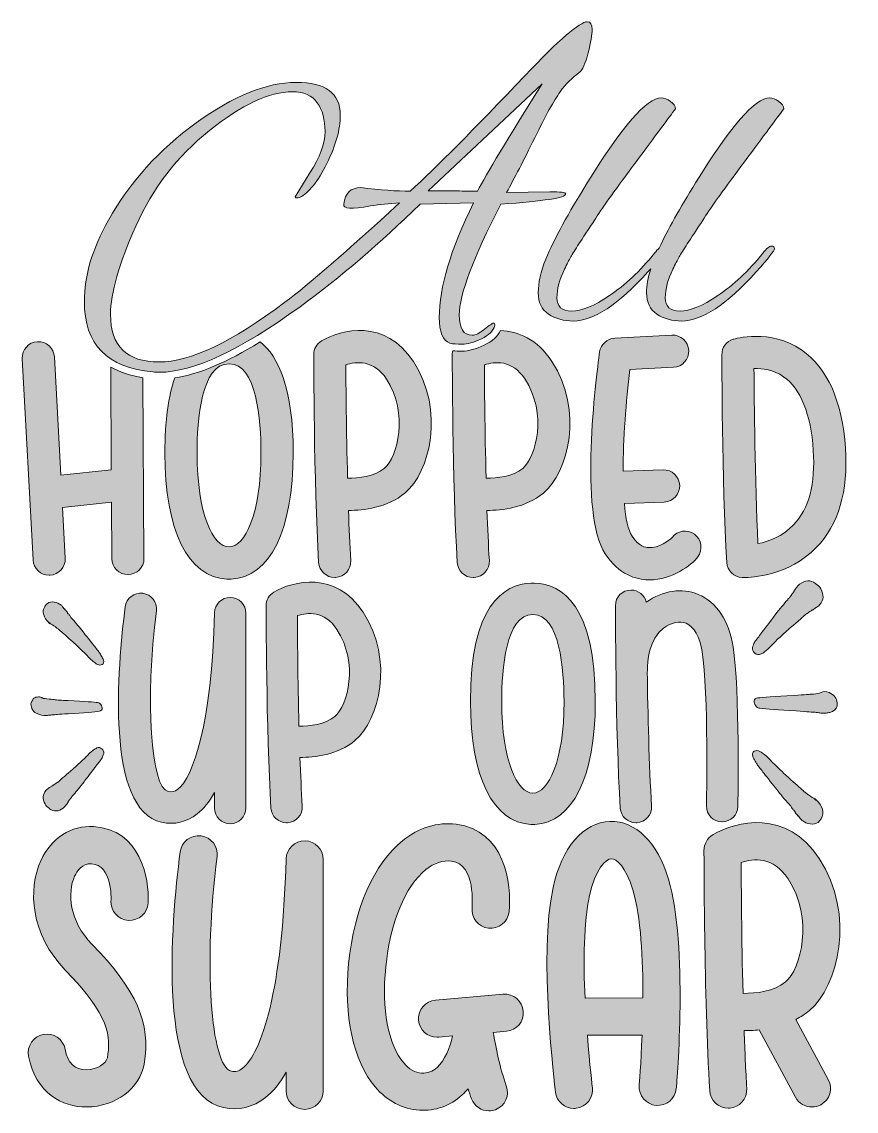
# Model space of a CAD drawing. Header units: inches. Extents: x 156 to 933, y -1047 to -33.
import ezdxf

# ---------------------------------------------------------------- set-up
doc = ezdxf.new("R2010")
doc.units = ezdxf.units.IN
doc.header["$MEASUREMENT"] = 0
doc.layers.add('Layer 1', color=7, linetype='Continuous')

# ---------------------------------------------------------------- blocks, each defined once
blk = doc.blocks.new('block 3')
at = {"layer": 'Layer 1', "true_color": 0x7bcd03}
h = blk.add_hatch(color=72, dxfattribs=at)
h.dxf.hatch_style = 2
edge = h.paths.add_edge_path()
edge.add_spline(control_points=[(906.7, -1017.5), (911.2, -1025.9), (908.1, -1036.4), (899.7, -1040.9), (897.1, -1042.3), (894.3, -1043), (891.5, -1043), (885.3, -1043), (879.4, -1039.7), (876.3, -1033.9), (876.3, -1033.9), (842.4, -971.3), (842.4, -971.3), (837.4, -971.8), (832.6, -972), (828.5, -971.9), (829.1, -990.8), (829.9, -1009.2), (830.9, -1025.7), (831.5, -1035.3), (824.3, -1043.5), (814.7, -1044.1), (814.4, -1044.1), (814, -1044.1), (813.7, -1044.1), (804.6, -1044.1), (797, -1037), (796.4, -1027.8), (791.2, -941), (791.1, -805.8), (791.1, -804.5), (791.1, -798.4), (794.2, -792.8), (799.5, -789.6), (820.4, -777.1), (868, -765.5), (898.3, -811.8), (932.7, -864.5), (915.9, -930.8), (889.2, -953.2), (885.2, -956.6), (880.9, -959.2), (876.5, -961.5), (876.5, -961.5), (906.7, -1017.5), (906.7, -1017.5)], knot_values=[0, 0, 0, 0, 1, 1, 1, 2, 2, 2, 3, 3, 3, 4, 4, 4, 5, 5, 5, 6, 6, 6, 7, 7, 7, 8, 8, 8, 9, 9, 9, 10, 10, 10, 11, 11, 11, 12, 12, 12, 13, 13, 13, 14, 14, 14, 15, 15, 15, 15], degree=3, periodic=1)
edge = h.paths.add_edge_path()
edge.add_spline(control_points=[(866.9, -926.7), (881.3, -914.6), (893.5, -867.8), (869.3, -830.7), (855.5, -809.7), (836.8, -811.7), (825.7, -815.5), (825.8, -836.8), (826.1, -886), (827.4, -937.3), (839.3, -937.4), (856.3, -935.6), (866.9, -926.7)], knot_values=[0, 0, 0, 0, 1, 1, 1, 2, 2, 2, 3, 3, 3, 4, 4, 4, 4], degree=3, periodic=1)
h = blk.add_hatch(color=72, dxfattribs=at)
h.dxf.hatch_style = 2
edge = h.paths.add_edge_path()
edge.add_spline(control_points=[(607.3, -972.6), (607.3, -972.6), (595, -973.6), (595, -973.6), (597.2, -986.6), (601.4, -1007.6), (607.2, -1023.2), (610.6, -1032.2), (606.1, -1042.1), (597.1, -1045.5), (595.1, -1046.2), (593.1, -1046.6), (591, -1046.6), (584, -1046.6), (577.4, -1042.3), (574.8, -1035.4), (573.7, -1032.4), (572.7, -1029.2), (571.6, -1026), (569.9, -1028), (568.1, -1029.9), (566.2, -1031.7), (555, -1042), (541.2, -1046.9), (526.3, -1046), (510.7, -1045), (496.5, -1037.6), (485.3, -1024.4), (464.7, -1000.1), (455.7, -958.2), (460.5, -909.4), (465.6, -858.3), (484, -816.6), (510.8, -795.1), (525.7, -783.1), (542.9, -777.8), (560.4, -779.9), (605.8, -785.3), (612.5, -835.5), (609.7, -861.3), (608.6, -870.9), (600.1, -877.7), (590.6, -876.7), (581.1, -875.6), (574.3, -867.1), (575.3, -857.6), (575.3, -856.9), (579.1, -817), (556.3, -814.3), (548.1, -813.3), (540.1, -815.9), (532.4, -822.1), (513.1, -837.6), (499.1, -871.5), (495, -912.9), (491.1, -951.8), (497.3, -985.1), (511.7, -1001.9), (516.7, -1007.9), (522.3, -1011.1), (528.4, -1011.4), (533.9, -1011.8), (538.5, -1010.1), (542.8, -1006.2), (549.9, -999.7), (554.7, -988.2), (557.1, -976.9), (557.1, -976.9), (544.3, -978.1), (544.3, -978.1), (543.8, -978.1), (543.3, -978.1), (542.8, -978.1), (533.9, -978.1), (526.4, -971.3), (525.6, -962.3), (524.7, -952.8), (531.8, -944.4), (541.3, -943.6), (541.3, -943.6), (604.3, -938.1), (604.3, -938.1), (613.7, -937.3), (622.2, -944.3), (623, -953.8), (623.8, -963.4), (616.8, -971.8), (607.3, -972.6)], knot_values=[0, 0, 0, 0, 1, 1, 1, 2, 2, 2, 3, 3, 3, 4, 4, 4, 5, 5, 5, 6, 6, 6, 7, 7, 7, 8, 8, 8, 9, 9, 9, 10, 10, 10, 11, 11, 11, 12, 12, 12, 13, 13, 13, 14, 14, 14, 15, 15, 15, 16, 16, 16, 17, 17, 17, 18, 18, 18, 19, 19, 19, 20, 20, 20, 21, 21, 21, 22, 22, 22, 23, 23, 23, 24, 24, 24, 25, 25, 25, 26, 26, 26, 27, 27, 27, 28, 28, 28, 29, 29, 29, 29], degree=3, periodic=1)
h = blk.add_hatch(color=72, dxfattribs=at)
h.dxf.hatch_style = 2
edge = h.paths.add_edge_path()
edge.add_spline(control_points=[(765.3, -1025.8), (764.5, -1035.3), (756.1, -1042.3), (746.6, -1041.5), (737.1, -1040.7), (730, -1032.3), (730.8, -1022.8), (730.9, -1022.3), (732.5, -1002.8), (733.5, -976.1), (733.5, -976.1), (682.6, -976.3), (682.6, -976.3), (684.7, -1004.1), (687.3, -1024.4), (687.3, -1024.9), (688.5, -1034.4), (681.8, -1043), (672.3, -1044.2), (671.6, -1044.3), (670.9, -1044.4), (670.1, -1044.4), (661.5, -1044.4), (654.1, -1038), (653, -1029.2), (652.3, -1024), (637, -900.8), (650.7, -838.9), (659, -801.4), (678.8, -778.4), (703.6, -777.4), (727.4, -776.6), (747.6, -796.5), (758, -830.9), (776.6, -892.1), (765.8, -1020.3), (765.3, -1025.8)], knot_values=[0, 0, 0, 0, 1, 1, 1, 2, 2, 2, 3, 3, 3, 4, 4, 4, 5, 5, 5, 6, 6, 6, 7, 7, 7, 8, 8, 8, 9, 9, 9, 10, 10, 10, 11, 11, 11, 12, 12, 12, 12], degree=3, periodic=1)
edge = h.paths.add_edge_path()
edge.add_spline(control_points=[(734.2, -941.5), (734.4, -905.5), (732.5, -865.9), (724.9, -840.9), (718.5, -819.5), (709.4, -811.8), (705, -812), (699.9, -812.2), (689.9, -821.7), (684.5, -846.4), (679.1, -870.9), (678.9, -907.8), (680.4, -941.8), (680.4, -941.8), (734.2, -941.5), (734.2, -941.5)], knot_values=[0, 0, 0, 0, 1, 1, 1, 2, 2, 2, 3, 3, 3, 4, 4, 4, 5, 5, 5, 5], degree=3, periodic=1)
h = blk.add_hatch(color=72, dxfattribs=at)
h.dxf.hatch_style = 2
edge = h.paths.add_edge_path()
edge.add_spline(control_points=[(239.4, -851.2), (239.5, -849.6), (240.8, -817.9), (221.2, -816.7), (212.6, -816.1), (207.8, -823.8), (205.6, -828.3), (198.6, -843.6), (200.6, -870), (221.7, -891.6), (263.4, -934.5), (276.6, -964.7), (270.2, -1003.1), (266.4, -1025.5), (243.6, -1042.7), (217, -1043), (216.8, -1043), (216.5, -1043), (216.3, -1043), (194.6, -1043), (169.3, -1030.6), (162.7, -995.8), (160.9, -986.4), (167, -977.3), (176.4, -975.5), (185.8, -973.7), (194.9, -979.9), (196.7, -989.3), (199.1, -1002.1), (205.9, -1008.6), (216.6, -1008.4), (226.4, -1008.3), (235.2, -1002.3), (236, -997.4), (239.4, -977.4), (238.6, -958.6), (196.9, -915.7), (164.3, -882.2), (162, -840.4), (174.2, -813.9), (184, -792.7), (202.4, -780.8), (223.4, -782.2), (266.5, -784.9), (275.3, -829.8), (273.9, -853.2), (273.4, -862.7), (265.3, -869.9), (255.6, -869.4), (246.1, -868.9), (238.9, -860.7), (239.4, -851.2)], knot_values=[0, 0, 0, 0, 1, 1, 1, 2, 2, 2, 3, 3, 3, 4, 4, 4, 5, 5, 5, 6, 6, 6, 7, 7, 7, 8, 8, 8, 9, 9, 9, 10, 10, 10, 11, 11, 11, 12, 12, 12, 13, 13, 13, 14, 14, 14, 15, 15, 15, 16, 16, 16, 17, 17, 17, 17], degree=3, periodic=1)
h = blk.add_hatch(color=72, dxfattribs=at)
h.dxf.hatch_style = 2
edge = h.paths.add_edge_path()
edge.add_spline(control_points=[(436.9, -812.7), (436.9, -812.7), (436.9, -1027.9), (436.9, -1027.9), (436.9, -1037.5), (429.2, -1045.2), (419.6, -1045.2), (410.1, -1045.2), (402.3, -1037.5), (402.3, -1027.9), (402.3, -1027.9), (402.3, -1010.6), (402.3, -1010.6), (396.6, -1020.8), (390.2, -1028.7), (383.1, -1034.3), (371.5, -1043.4), (358, -1046.5), (344, -1043.5), (281.7, -1029.9), (295.1, -872.7), (303.8, -805.7), (305, -796.2), (313.6, -789.6), (323.2, -790.8), (332.6, -792), (339.3, -800.7), (338.1, -810.1), (325.4, -908.4), (331.9, -1005.4), (351.4, -1009.6), (355.3, -1010.5), (358.3, -1009.8), (361.8, -1007), (379.2, -993.4), (399, -935.1), (402.3, -812.2), (402.6, -802.8), (410.3, -795.3), (419.9, -795.4), (429.3, -795.6), (436.9, -803.3), (436.9, -812.7)], knot_values=[0, 0, 0, 0, 1, 1, 1, 2, 2, 2, 3, 3, 3, 4, 4, 4, 5, 5, 5, 6, 6, 6, 7, 7, 7, 8, 8, 8, 9, 9, 9, 10, 10, 10, 11, 11, 11, 12, 12, 12, 13, 13, 13, 14, 14, 14, 14], degree=3, periodic=1)
at = {"layer": 'Layer 1', "lineweight": 0}
for points, knots in [([(906.7, -1017.5), (911.2, -1025.9), (908.1, -1036.4), (899.7, -1040.9), (897.1, -1042.3), (894.3, -1043), (891.5, -1043), (885.3, -1043), (879.4, -1039.7), (876.3, -1033.9), (876.3, -1033.9), (842.4, -971.3), (842.4, -971.3), (837.4, -971.8), (832.6, -972), (828.5, -971.9), (829.1, -990.8), (829.9, -1009.2), (830.9, -1025.7), (831.5, -1035.3), (824.3, -1043.5), (814.7, -1044.1), (814.4, -1044.1), (814, -1044.1), (813.7, -1044.1), (804.6, -1044.1), (797, -1037), (796.4, -1027.8), (791.2, -941), (791.1, -805.8), (791.1, -804.5), (791.1, -798.4), (794.2, -792.8), (799.5, -789.6), (820.4, -777.1), (868, -765.5), (898.3, -811.8), (932.7, -864.5), (915.9, -930.8), (889.2, -953.2), (885.2, -956.6), (880.9, -959.2), (876.5, -961.5), (876.5, -961.5), (906.7, -1017.5), (906.7, -1017.5)], [0, 0, 0, 0, 1, 1, 1, 2, 2, 2, 3, 3, 3, 4, 4, 4, 5, 5, 5, 6, 6, 6, 7, 7, 7, 8, 8, 8, 9, 9, 9, 10, 10, 10, 11, 11, 11, 12, 12, 12, 13, 13, 13, 14, 14, 14, 15, 15, 15, 15]), ([(607.3, -972.6), (607.3, -972.6), (595, -973.6), (595, -973.6), (597.2, -986.6), (601.4, -1007.6), (607.2, -1023.2), (610.6, -1032.2), (606.1, -1042.1), (597.1, -1045.5), (595.1, -1046.2), (593.1, -1046.6), (591, -1046.6), (584, -1046.6), (577.4, -1042.3), (574.8, -1035.4), (573.7, -1032.4), (572.7, -1029.2), (571.6, -1026), (569.9, -1028), (568.1, -1029.9), (566.2, -1031.7), (555, -1042), (541.2, -1046.9), (526.3, -1046), (510.7, -1045), (496.5, -1037.6), (485.3, -1024.4), (464.7, -1000.1), (455.7, -958.2), (460.5, -909.4), (465.6, -858.3), (484, -816.6), (510.8, -795.1), (525.7, -783.1), (542.9, -777.8), (560.4, -779.9), (605.8, -785.3), (612.5, -835.5), (609.7, -861.3), (608.6, -870.9), (600.1, -877.7), (590.6, -876.7), (581.1, -875.6), (574.3, -867.1), (575.3, -857.6), (575.3, -856.9), (579.1, -817), (556.3, -814.3), (548.1, -813.3), (540.1, -815.9), (532.4, -822.1), (513.1, -837.6), (499.1, -871.5), (495, -912.9), (491.1, -951.8), (497.3, -985.1), (511.7, -1001.9), (516.7, -1007.9), (522.3, -1011.1), (528.4, -1011.4), (533.9, -1011.8), (538.5, -1010.1), (542.8, -1006.2), (549.9, -999.7), (554.7, -988.2), (557.1, -976.9), (557.1, -976.9), (544.3, -978.1), (544.3, -978.1), (543.8, -978.1), (543.3, -978.1), (542.8, -978.1), (533.9, -978.1), (526.4, -971.3), (525.6, -962.3), (524.7, -952.8), (531.8, -944.4), (541.3, -943.6), (541.3, -943.6), (604.3, -938.1), (604.3, -938.1), (613.7, -937.3), (622.2, -944.3), (623, -953.8), (623.8, -963.4), (616.8, -971.8), (607.3, -972.6)], [0, 0, 0, 0, 1, 1, 1, 2, 2, 2, 3, 3, 3, 4, 4, 4, 5, 5, 5, 6, 6, 6, 7, 7, 7, 8, 8, 8, 9, 9, 9, 10, 10, 10, 11, 11, 11, 12, 12, 12, 13, 13, 13, 14, 14, 14, 15, 15, 15, 16, 16, 16, 17, 17, 17, 18, 18, 18, 19, 19, 19, 20, 20, 20, 21, 21, 21, 22, 22, 22, 23, 23, 23, 24, 24, 24, 25, 25, 25, 26, 26, 26, 27, 27, 27, 28, 28, 28, 29, 29, 29, 29]), ([(765.3, -1025.8), (764.5, -1035.3), (756.1, -1042.3), (746.6, -1041.5), (737.1, -1040.7), (730, -1032.3), (730.8, -1022.8), (730.9, -1022.3), (732.5, -1002.8), (733.5, -976.1), (733.5, -976.1), (682.6, -976.3), (682.6, -976.3), (684.7, -1004.1), (687.3, -1024.4), (687.3, -1024.9), (688.5, -1034.4), (681.8, -1043), (672.3, -1044.2), (671.6, -1044.3), (670.9, -1044.4), (670.1, -1044.4), (661.5, -1044.4), (654.1, -1038), (653, -1029.2), (652.3, -1024), (637, -900.8), (650.7, -838.9), (659, -801.4), (678.8, -778.4), (703.6, -777.4), (727.4, -776.6), (747.6, -796.5), (758, -830.9), (776.6, -892.1), (765.8, -1020.3), (765.3, -1025.8)], [0, 0, 0, 0, 1, 1, 1, 2, 2, 2, 3, 3, 3, 4, 4, 4, 5, 5, 5, 6, 6, 6, 7, 7, 7, 8, 8, 8, 9, 9, 9, 10, 10, 10, 11, 11, 11, 12, 12, 12, 12]), ([(239.4, -851.2), (239.5, -849.6), (240.8, -817.9), (221.2, -816.7), (212.6, -816.1), (207.8, -823.8), (205.6, -828.3), (198.6, -843.6), (200.6, -870), (221.7, -891.6), (263.4, -934.5), (276.6, -964.7), (270.2, -1003.1), (266.4, -1025.5), (243.6, -1042.7), (217, -1043), (216.8, -1043), (216.5, -1043), (216.3, -1043), (194.6, -1043), (169.3, -1030.6), (162.7, -995.8), (160.9, -986.4), (167, -977.3), (176.4, -975.5), (185.8, -973.7), (194.9, -979.9), (196.7, -989.3), (199.1, -1002.1), (205.9, -1008.6), (216.6, -1008.4), (226.4, -1008.3), (235.2, -1002.3), (236, -997.4), (239.4, -977.4), (238.6, -958.6), (196.9, -915.7), (164.3, -882.2), (162, -840.4), (174.2, -813.9), (184, -792.7), (202.4, -780.8), (223.4, -782.2), (266.5, -784.9), (275.3, -829.8), (273.9, -853.2), (273.4, -862.7), (265.3, -869.9), (255.6, -869.4), (246.1, -868.9), (238.9, -860.7), (239.4, -851.2)], [0, 0, 0, 0, 1, 1, 1, 2, 2, 2, 3, 3, 3, 4, 4, 4, 5, 5, 5, 6, 6, 6, 7, 7, 7, 8, 8, 8, 9, 9, 9, 10, 10, 10, 11, 11, 11, 12, 12, 12, 13, 13, 13, 14, 14, 14, 15, 15, 15, 16, 16, 16, 17, 17, 17, 17]), ([(436.9, -812.7), (436.9, -812.7), (436.9, -1027.9), (436.9, -1027.9), (436.9, -1037.5), (429.2, -1045.2), (419.6, -1045.2), (410.1, -1045.2), (402.3, -1037.5), (402.3, -1027.9), (402.3, -1027.9), (402.3, -1010.6), (402.3, -1010.6), (396.6, -1020.8), (390.2, -1028.7), (383.1, -1034.3), (371.5, -1043.4), (358, -1046.5), (344, -1043.5), (281.7, -1029.9), (295.1, -872.7), (303.8, -805.7), (305, -796.2), (313.6, -789.6), (323.2, -790.8), (332.6, -792), (339.3, -800.7), (338.1, -810.1), (325.4, -908.4), (331.9, -1005.4), (351.4, -1009.6), (355.3, -1010.5), (358.3, -1009.8), (361.8, -1007), (379.2, -993.4), (399, -935.1), (402.3, -812.2), (402.6, -802.8), (410.3, -795.3), (419.9, -795.4), (429.3, -795.6), (436.9, -803.3), (436.9, -812.7)], [0, 0, 0, 0, 1, 1, 1, 2, 2, 2, 3, 3, 3, 4, 4, 4, 5, 5, 5, 6, 6, 6, 7, 7, 7, 8, 8, 8, 9, 9, 9, 10, 10, 10, 11, 11, 11, 12, 12, 12, 13, 13, 13, 14, 14, 14, 14]), ([(866.9, -926.7), (881.3, -914.6), (893.5, -867.8), (869.3, -830.7), (855.5, -809.7), (836.8, -811.7), (825.7, -815.5), (825.8, -836.8), (826.1, -886), (827.4, -937.3), (839.3, -937.4), (856.3, -935.6), (866.9, -926.7)], [0, 0, 0, 0, 1, 1, 1, 2, 2, 2, 3, 3, 3, 4, 4, 4, 4]), ([(734.2, -941.5), (734.4, -905.5), (732.5, -865.9), (724.9, -840.9), (718.5, -819.5), (709.4, -811.8), (705, -812), (699.9, -812.2), (689.9, -821.7), (684.5, -846.4), (679.1, -870.9), (678.9, -907.8), (680.4, -941.8), (680.4, -941.8), (734.2, -941.5), (734.2, -941.5)], [0, 0, 0, 0, 1, 1, 1, 2, 2, 2, 3, 3, 3, 4, 4, 4, 5, 5, 5, 5])]:
    blk.add_open_spline(points, degree=3, knots=knots, dxfattribs=at)
blk = doc.blocks.new('block 4')
at = {"layer": 'Layer 1', "true_color": 0x764c24}
h = blk.add_hatch(color=27, dxfattribs=at)
h.dxf.hatch_style = 2
edge = h.paths.add_edge_path()
edge.add_spline(control_points=[(662.6, -193.5), (662.6, -192.2), (657.6, -191.5), (647.7, -191.5), (647.7, -191.5), (607.4, -192.3), (607.4, -192.3), (614.6, -179.3), (623.3, -162.4), (633.6, -141.5), (643.8, -120.6), (651.7, -106.4), (657.2, -98.7), (662.7, -91.1), (668.7, -85.1), (675, -80.7), (678.1, -78.5), (680.8, -72.4), (683.3, -62.4), (685.8, -52.5), (687.1, -45.2), (687.1, -40.5), (687.1, -35.8), (685.5, -33.4), (682.5, -33.4), (675.6, -33.4), (656.2, -50.1), (624.4, -83.6), (577.1, -133.4), (541.6, -169.2), (517.8, -191), (505.4, -191), (490, -189.9), (471.8, -187.7), (462.4, -187.7), (457.1, -192.9), (456, -203.1), (454.9, -207.5), (463.2, -208.1), (480.9, -204.7), (489.2, -203.4), (498.2, -202.4), (507.9, -201.8), (458.6, -247.2), (423.1, -278), (401.2, -294.3), (352, -331.4), (313, -349.9), (284.2, -349.9), (254.1, -349.9), (239, -335.1), (239, -305.5), (239, -285.9), (246.8, -258.5), (262.5, -223.4), (278.1, -188.3), (300.9, -158.7), (330.9, -134.6), (360.9, -110.6), (386.7, -98.5), (408.3, -98.5), (418.8, -98.5), (426.5, -101.9), (431.3, -108.7), (436.1, -115.5), (438.6, -124.4), (438.6, -135.5), (438.6, -146.5), (433.9, -159.4), (424.5, -174), (424.5, -174), (410.8, -196.4), (410.8, -196.4), (410.8, -197), (411.3, -197.3), (412.2, -197.3), (413.2, -197.3), (414.1, -197.1), (414.9, -196.9), (423.5, -192.4), (431.9, -181.9), (440.2, -165.3), (448.5, -148.7), (452.7, -133.7), (452.7, -120.1), (452.7, -99.9), (439, -89.8), (411.6, -89.8), (384.2, -89.8), (353.3, -102.3), (318.7, -127.4), (284.1, -152.4), (256.9, -182.6), (237, -218), (222, -244.6), (214.6, -269.7), (214.6, -293.5), (214.6, -333.6), (235.8, -355.5), (278.4, -359.1), (280.4, -359.3), (282.3, -359.5), (284.2, -359.5), (315.8, -359.5), (359.5, -339.1), (415.3, -298.5), (452.7, -271.1), (489.9, -239.3), (526.9, -203.1), (526.9, -203.1), (576.7, -201.8), (576.7, -201.8), (555.4, -245), (544.8, -280.5), (544.8, -308.5), (544.8, -322), (548.1, -330), (554.7, -332.5), (557.5, -333.1), (561.3, -333.3), (566.1, -333.3), (571, -333.3), (576.9, -331.7), (584, -328.4), (591, -325), (595.2, -320.9), (596.6, -315.9), (596.6, -314.5), (596.1, -313.8), (595.2, -313.8), (594.2, -313.8), (591.4, -315.7), (586.9, -319.4), (582.3, -323.2), (578.5, -325), (575.5, -325), (567.4, -325), (563.4, -318.7), (563.4, -306), (563.4, -287.7), (576.3, -253.4), (602, -203.1), (642.4, -200.3), (662.6, -197.1), (662.6, -193.5)], knot_values=[0, 0, 0, 0, 1, 1, 1, 2, 2, 2, 3, 3, 3, 4, 4, 4, 5, 5, 5, 6, 6, 6, 7, 7, 7, 8, 8, 8, 9, 9, 9, 10, 10, 10, 11, 11, 11, 12, 12, 12, 13, 13, 13, 14, 14, 14, 15, 15, 15, 16, 16, 16, 17, 17, 17, 18, 18, 18, 19, 19, 19, 20, 20, 20, 21, 21, 21, 22, 22, 22, 23, 23, 23, 24, 24, 24, 25, 25, 25, 26, 26, 26, 27, 27, 27, 28, 28, 28, 29, 29, 29, 30, 30, 30, 31, 31, 31, 32, 32, 32, 33, 33, 33, 34, 34, 34, 35, 35, 35, 36, 36, 36, 37, 37, 37, 38, 38, 38, 39, 39, 39, 40, 40, 40, 41, 41, 41, 42, 42, 42, 43, 43, 43, 44, 44, 44, 45, 45, 45, 46, 46, 46, 47, 47, 47, 48, 48, 48, 48], degree=3, periodic=1)
edge = h.paths.add_edge_path()
edge.add_spline(control_points=[(558.9, -190.6), (558.9, -190.6), (534.4, -190.6), (534.4, -190.6), (534.4, -190.6), (640.6, -91.1), (640.6, -91.1), (608.5, -142), (588.5, -175.3), (580.4, -191), (571.9, -191), (564.7, -190.9), (558.9, -190.6)], knot_values=[0, 0, 0, 0, 1, 1, 1, 2, 2, 2, 3, 3, 3, 4, 4, 4, 4], degree=3, periodic=1)
h = blk.add_hatch(color=27, dxfattribs=at)
h.dxf.hatch_style = 2
edge = h.paths.add_edge_path()
edge.add_spline(control_points=[(853.8, -242.1), (851.9, -242.1), (849.3, -244.3), (845.9, -248.7), (832.4, -265.3), (818.4, -278.4), (804, -288.1), (789.7, -297.8), (777.9, -302.6), (768.8, -302.6), (759.7, -302.6), (755.1, -298.5), (755.1, -290.2), (755.1, -281.9), (757.4, -273.1), (762.1, -263.6), (764.4, -258.9), (766.3, -255.1), (768, -252.2), (769.6, -249.3), (772.2, -245.3), (775.6, -240), (779.1, -234.7), (784.3, -226.8), (791.2, -216.1), (798.1, -205.5), (810.6, -188), (828.7, -163.7), (846.8, -139.3), (859.1, -122.9), (865.4, -114.3), (865.2, -111.8), (863.6, -109.5), (860.7, -107.5), (857.8, -105.4), (854.9, -104.3), (852.2, -104.3), (838.6, -104.3), (815.7, -130.6), (783.3, -183.2), (768.6, -206.8), (757.3, -227), (749.3, -244), (748.1, -245.1), (746.7, -246.7), (745.1, -248.7), (731.6, -265.3), (717.6, -278.4), (703.2, -288.1), (688.9, -297.8), (677.1, -302.6), (668, -302.6), (658.9, -302.6), (654.3, -298.5), (654.3, -290.2), (654.3, -281.9), (656.6, -273.1), (661.3, -263.6), (663.6, -258.9), (665.5, -255.1), (667.1, -252.2), (668.8, -249.3), (671.4, -245.3), (674.8, -240), (678.3, -234.7), (683.5, -226.8), (690.4, -216.1), (697.3, -205.5), (709.8, -188), (727.9, -163.7), (746, -139.3), (758.3, -122.9), (764.6, -114.3), (764.4, -111.8), (762.8, -109.5), (759.9, -107.5), (757, -105.4), (754.1, -104.3), (751.4, -104.3), (737.8, -104.3), (714.9, -130.6), (682.5, -183.2), (664.8, -211.7), (651.9, -235.3), (643.9, -254.1), (639.2, -266), (636.9, -276.4), (636.9, -285.4), (636.9, -294.4), (640, -301.1), (646.4, -305.3), (652.8, -309.6), (660.5, -311.8), (669.6, -311.8), (688.2, -311.8), (711.3, -296.6), (738.9, -266.1), (739.8, -265.1), (740.7, -264.2), (741.5, -263.2), (739, -271.4), (737.7, -278.8), (737.7, -285.4), (737.7, -294.4), (740.8, -301.1), (747.2, -305.3), (753.6, -309.6), (761.3, -311.8), (770.4, -311.8), (789, -311.8), (812.1, -296.6), (839.7, -266.1), (851.1, -253.4), (856.7, -246.2), (856.7, -244.6), (856.7, -242.9), (855.8, -242.1), (853.8, -242.1)], knot_values=[0, 0, 0, 0, 1, 1, 1, 2, 2, 2, 3, 3, 3, 4, 4, 4, 5, 5, 5, 6, 6, 6, 7, 7, 7, 8, 8, 8, 9, 9, 9, 10, 10, 10, 11, 11, 11, 12, 12, 12, 13, 13, 13, 14, 14, 14, 15, 15, 15, 16, 16, 16, 17, 17, 17, 18, 18, 18, 19, 19, 19, 20, 20, 20, 21, 21, 21, 22, 22, 22, 23, 23, 23, 24, 24, 24, 25, 25, 25, 26, 26, 26, 27, 27, 27, 28, 28, 28, 29, 29, 29, 30, 30, 30, 31, 31, 31, 32, 32, 32, 33, 33, 33, 34, 34, 34, 35, 35, 35, 36, 36, 36, 37, 37, 37, 38, 38, 38, 39, 39, 39, 39], degree=3, periodic=1)
at = {"layer": 'Layer 1', "lineweight": 0}
for points, knots in [([(662.6, -193.5), (662.6, -192.2), (657.6, -191.5), (647.7, -191.5), (647.7, -191.5), (607.4, -192.3), (607.4, -192.3), (614.6, -179.3), (623.3, -162.4), (633.6, -141.5), (643.8, -120.6), (651.7, -106.4), (657.2, -98.7), (662.7, -91.1), (668.7, -85.1), (675, -80.7), (678.1, -78.5), (680.8, -72.4), (683.3, -62.4), (685.8, -52.5), (687.1, -45.2), (687.1, -40.5), (687.1, -35.8), (685.5, -33.4), (682.5, -33.4), (675.6, -33.4), (656.2, -50.1), (624.4, -83.6), (577.1, -133.4), (541.6, -169.2), (517.8, -191), (505.4, -191), (490, -189.9), (471.8, -187.7), (462.4, -187.7), (457.1, -192.9), (456, -203.1), (454.9, -207.5), (463.2, -208.1), (480.9, -204.7), (489.2, -203.4), (498.2, -202.4), (507.9, -201.8), (458.6, -247.2), (423.1, -278), (401.2, -294.3), (352, -331.4), (313, -349.9), (284.2, -349.9), (254.1, -349.9), (239, -335.1), (239, -305.5), (239, -285.9), (246.8, -258.5), (262.5, -223.4), (278.1, -188.3), (300.9, -158.7), (330.9, -134.6), (360.9, -110.6), (386.7, -98.5), (408.3, -98.5), (418.8, -98.5), (426.5, -101.9), (431.3, -108.7), (436.1, -115.5), (438.6, -124.4), (438.6, -135.5), (438.6, -146.5), (433.9, -159.4), (424.5, -174), (424.5, -174), (410.8, -196.4), (410.8, -196.4), (410.8, -197), (411.3, -197.3), (412.2, -197.3), (413.2, -197.3), (414.1, -197.1), (414.9, -196.9), (423.5, -192.4), (431.9, -181.9), (440.2, -165.3), (448.5, -148.7), (452.7, -133.7), (452.7, -120.1), (452.7, -99.9), (439, -89.8), (411.6, -89.8), (384.2, -89.8), (353.3, -102.3), (318.7, -127.4), (284.1, -152.4), (256.9, -182.6), (237, -218), (222, -244.6), (214.6, -269.7), (214.6, -293.5), (214.6, -333.6), (235.8, -355.5), (278.4, -359.1), (280.4, -359.3), (282.3, -359.5), (284.2, -359.5), (315.8, -359.5), (359.5, -339.1), (415.3, -298.5), (452.7, -271.1), (489.9, -239.3), (526.9, -203.1), (526.9, -203.1), (576.7, -201.8), (576.7, -201.8), (555.4, -245), (544.8, -280.5), (544.8, -308.5), (544.8, -322), (548.1, -330), (554.7, -332.5), (557.5, -333.1), (561.3, -333.3), (566.1, -333.3), (571, -333.3), (576.9, -331.7), (584, -328.4), (591, -325), (595.2, -320.9), (596.6, -315.9), (596.6, -314.5), (596.1, -313.8), (595.2, -313.8), (594.2, -313.8), (591.4, -315.7), (586.9, -319.4), (582.3, -323.2), (578.5, -325), (575.5, -325), (567.4, -325), (563.4, -318.7), (563.4, -306), (563.4, -287.7), (576.3, -253.4), (602, -203.1), (642.4, -200.3), (662.6, -197.1), (662.6, -193.5)], [0, 0, 0, 0, 1, 1, 1, 2, 2, 2, 3, 3, 3, 4, 4, 4, 5, 5, 5, 6, 6, 6, 7, 7, 7, 8, 8, 8, 9, 9, 9, 10, 10, 10, 11, 11, 11, 12, 12, 12, 13, 13, 13, 14, 14, 14, 15, 15, 15, 16, 16, 16, 17, 17, 17, 18, 18, 18, 19, 19, 19, 20, 20, 20, 21, 21, 21, 22, 22, 22, 23, 23, 23, 24, 24, 24, 25, 25, 25, 26, 26, 26, 27, 27, 27, 28, 28, 28, 29, 29, 29, 30, 30, 30, 31, 31, 31, 32, 32, 32, 33, 33, 33, 34, 34, 34, 35, 35, 35, 36, 36, 36, 37, 37, 37, 38, 38, 38, 39, 39, 39, 40, 40, 40, 41, 41, 41, 42, 42, 42, 43, 43, 43, 44, 44, 44, 45, 45, 45, 46, 46, 46, 47, 47, 47, 48, 48, 48, 48]), ([(558.9, -190.6), (558.9, -190.6), (534.4, -190.6), (534.4, -190.6), (534.4, -190.6), (640.6, -91.1), (640.6, -91.1), (608.5, -142), (588.5, -175.3), (580.4, -191), (571.9, -191), (564.7, -190.9), (558.9, -190.6)], [0, 0, 0, 0, 1, 1, 1, 2, 2, 2, 3, 3, 3, 4, 4, 4, 4]), ([(853.8, -242.1), (851.9, -242.1), (849.3, -244.3), (845.9, -248.7), (832.4, -265.3), (818.4, -278.4), (804, -288.1), (789.7, -297.8), (777.9, -302.6), (768.8, -302.6), (759.7, -302.6), (755.1, -298.5), (755.1, -290.2), (755.1, -281.9), (757.4, -273.1), (762.1, -263.6), (764.4, -258.9), (766.3, -255.1), (768, -252.2), (769.6, -249.3), (772.2, -245.3), (775.6, -240), (779.1, -234.7), (784.3, -226.8), (791.2, -216.1), (798.1, -205.5), (810.6, -188), (828.7, -163.7), (846.8, -139.3), (859.1, -122.9), (865.4, -114.3), (865.2, -111.8), (863.6, -109.5), (860.7, -107.5), (857.8, -105.4), (854.9, -104.3), (852.2, -104.3), (838.6, -104.3), (815.7, -130.6), (783.3, -183.2), (768.6, -206.8), (757.3, -227), (749.3, -244), (748.1, -245.1), (746.7, -246.7), (745.1, -248.7), (731.6, -265.3), (717.6, -278.4), (703.2, -288.1), (688.9, -297.8), (677.1, -302.6), (668, -302.6), (658.9, -302.6), (654.3, -298.5), (654.3, -290.2), (654.3, -281.9), (656.6, -273.1), (661.3, -263.6), (663.6, -258.9), (665.5, -255.1), (667.1, -252.2), (668.8, -249.3), (671.4, -245.3), (674.8, -240), (678.3, -234.7), (683.5, -226.8), (690.4, -216.1), (697.3, -205.5), (709.8, -188), (727.9, -163.7), (746, -139.3), (758.3, -122.9), (764.6, -114.3), (764.4, -111.8), (762.8, -109.5), (759.9, -107.5), (757, -105.4), (754.1, -104.3), (751.4, -104.3), (737.8, -104.3), (714.9, -130.6), (682.5, -183.2), (664.8, -211.7), (651.9, -235.3), (643.9, -254.1), (639.2, -266), (636.9, -276.4), (636.9, -285.4), (636.9, -294.4), (640, -301.1), (646.4, -305.3), (652.8, -309.6), (660.5, -311.8), (669.6, -311.8), (688.2, -311.8), (711.3, -296.6), (738.9, -266.1), (739.8, -265.1), (740.7, -264.2), (741.5, -263.2), (739, -271.4), (737.7, -278.8), (737.7, -285.4), (737.7, -294.4), (740.8, -301.1), (747.2, -305.3), (753.6, -309.6), (761.3, -311.8), (770.4, -311.8), (789, -311.8), (812.1, -296.6), (839.7, -266.1), (851.1, -253.4), (856.7, -246.2), (856.7, -244.6), (856.7, -242.9), (855.8, -242.1), (853.8, -242.1)], [0, 0, 0, 0, 1, 1, 1, 2, 2, 2, 3, 3, 3, 4, 4, 4, 5, 5, 5, 6, 6, 6, 7, 7, 7, 8, 8, 8, 9, 9, 9, 10, 10, 10, 11, 11, 11, 12, 12, 12, 13, 13, 13, 14, 14, 14, 15, 15, 15, 16, 16, 16, 17, 17, 17, 18, 18, 18, 19, 19, 19, 20, 20, 20, 21, 21, 21, 22, 22, 22, 23, 23, 23, 24, 24, 24, 25, 25, 25, 26, 26, 26, 27, 27, 27, 28, 28, 28, 29, 29, 29, 30, 30, 30, 31, 31, 31, 32, 32, 32, 33, 33, 33, 34, 34, 34, 35, 35, 35, 36, 36, 36, 37, 37, 37, 38, 38, 38, 39, 39, 39, 39])]:
    blk.add_open_spline(points, degree=3, knots=knots, dxfattribs=at)
blk = doc.blocks.new('block 5')
at = {"layer": 'Layer 1', "true_color": 0x0055ae}
h = blk.add_hatch(color=154, dxfattribs=at)
h.dxf.hatch_style = 2
edge = h.paths.add_edge_path()
edge.add_spline(control_points=[(435.3, -330.3), (430.7, -333), (428, -337.8), (428, -343.1), (428, -344.3), (428.1, -461.2), (432.6, -536.3), (433.1, -544.3), (439.7, -550.4), (447.5, -550.4), (447.8, -550.4), (448.1, -550.4), (448.4, -550.4), (456.7, -549.9), (463, -542.8), (462.5, -534.5), (461.6, -520.2), (460.9, -504.3), (460.4, -488), (474.2, -488), (496.4, -485.6), (512.9, -471.8), (536, -452.4), (550.5, -395.1), (520.7, -349.4), (494.6, -309.4), (453.4, -319.4), (435.3, -330.3)], knot_values=[0, 0, 0, 0, 1, 1, 1, 2, 2, 2, 3, 3, 3, 4, 4, 4, 5, 5, 5, 6, 6, 6, 7, 7, 7, 8, 8, 8, 9, 9, 9, 9], degree=3, periodic=1)
edge = h.paths.add_edge_path()
edge.add_spline(control_points=[(493.6, -448.9), (484.5, -456.5), (469.6, -458.2), (459.5, -458), (458.3, -413.6), (458, -371), (457.9, -352.6), (467.4, -349.4), (483.7, -347.5), (495.7, -365.8), (516.6, -397.9), (506.1, -438.4), (493.6, -448.9)], knot_values=[0, 0, 0, 0, 1, 1, 1, 2, 2, 2, 3, 3, 3, 4, 4, 4, 4], degree=3, periodic=1)
h = blk.add_hatch(color=154, dxfattribs=at)
h.dxf.hatch_style = 2
edge = h.paths.add_edge_path()
edge.add_spline(control_points=[(601.7, -320.7), (599.2, -326.1), (594.2, -330.7), (586.7, -334.2), (578.7, -338), (572, -339.8), (566.1, -339.8), (562.7, -339.8), (559.9, -339.7), (557.3, -339.4), (557, -340.6), (556.9, -341.8), (556.9, -343.1), (556.9, -344.3), (557, -461.2), (561.5, -536.3), (562, -544.3), (568.6, -550.4), (576.4, -550.4), (576.7, -550.4), (577, -550.4), (577.3, -550.4), (585.6, -549.9), (591.9, -542.8), (591.4, -534.5), (590.5, -520.2), (589.8, -504.3), (589.2, -488), (603.1, -488), (625.3, -485.6), (641.8, -471.8), (664.9, -452.4), (679.4, -395.1), (649.6, -349.4), (636, -328.5), (618.2, -321.3), (601.7, -320.7)], knot_values=[0, 0, 0, 0, 1, 1, 1, 2, 2, 2, 3, 3, 3, 4, 4, 4, 5, 5, 5, 6, 6, 6, 7, 7, 7, 8, 8, 8, 9, 9, 9, 10, 10, 10, 11, 11, 11, 12, 12, 12, 12], degree=3, periodic=1)
edge = h.paths.add_edge_path()
edge.add_spline(control_points=[(622.5, -448.9), (613.4, -456.5), (598.5, -458.2), (588.4, -458), (587.2, -413.6), (586.9, -371), (586.8, -352.6), (596.3, -349.4), (612.6, -347.5), (624.6, -365.8), (645.5, -397.9), (635, -438.4), (622.5, -448.9)], knot_values=[0, 0, 0, 0, 1, 1, 1, 2, 2, 2, 3, 3, 3, 4, 4, 4, 4], degree=3, periodic=1)
h = blk.add_hatch(color=154, dxfattribs=at)
h.dxf.hatch_style = 2
edge = h.paths.add_edge_path()
edge.add_spline(control_points=[(922.7, -430.2), (919.7, -386), (906, -355.3), (881.9, -338.7), (852.6, -318.6), (819.6, -328.4), (818.2, -328.8), (811.9, -330.7), (807.7, -336.5), (807.7, -343.1), (807.7, -344.3), (807.8, -461.2), (812.3, -536.3), (812.8, -544), (819, -550.1), (826.6, -550.4), (826.8, -550.4), (827.3, -550.4), (828.1, -550.4), (835.5, -550.4), (870, -548.9), (895.6, -522.5), (916.3, -501.3), (925.4, -470.2), (922.7, -430.2)], knot_values=[0, 0, 0, 0, 1, 1, 1, 2, 2, 2, 3, 3, 3, 4, 4, 4, 5, 5, 5, 6, 6, 6, 7, 7, 7, 8, 8, 8, 8], degree=3, periodic=1)
edge = h.paths.add_edge_path()
edge.add_spline(control_points=[(874.4, -501.5), (864, -512.2), (851, -516.9), (841.3, -518.9), (838.5, -460.7), (837.8, -385.7), (837.6, -356), (845.3, -355.7), (855.8, -357), (865.2, -363.6), (881, -374.6), (890.5, -398.3), (892.8, -432.2), (894.9, -463.2), (888.7, -486.5), (874.4, -501.5)], knot_values=[0, 0, 0, 0, 1, 1, 1, 2, 2, 2, 3, 3, 3, 4, 4, 4, 5, 5, 5, 5], degree=3, periodic=1)
h = blk.add_hatch(color=154, dxfattribs=at)
h.dxf.hatch_style = 2
edge = h.paths.add_edge_path()
edge.add_spline(control_points=[(239.1, -354.6), (239.1, -354.6), (239.7, -450.1), (239.7, -450.1), (239.7, -450.1), (192.7, -455.3), (192.7, -455.3), (192.7, -455.3), (186.7, -345.2), (186.7, -345.2), (186.3, -336.9), (179.3, -330.6), (171, -331), (162.7, -331.5), (156.4, -338.5), (156.8, -346.8), (156.8, -346.8), (166.9, -534.1), (166.9, -534.1), (167.3, -542.1), (173.9, -548.3), (181.8, -548.3), (182.1, -548.3), (182.4, -548.3), (182.7, -548.3), (190.9, -547.8), (197.2, -540.8), (196.8, -532.5), (196.8, -532.5), (194.3, -485.3), (194.3, -485.3), (194.3, -485.3), (239.9, -480.2), (239.9, -480.2), (239.9, -480.2), (240.2, -532.9), (240.2, -532.9), (240.2, -541.1), (246.9, -547.7), (255.2, -547.7), (255.2, -547.7), (255.2, -547.7), (255.3, -547.7), (263.5, -547.7), (270.2, -540.9), (270.1, -532.7), (270.1, -532.7), (269.1, -364.5), (269.1, -364.5), (257.5, -362.7), (247.5, -359.4), (239.1, -354.6)], knot_values=[0, 0, 0, 0, 1, 1, 1, 2, 2, 2, 3, 3, 3, 4, 4, 4, 5, 5, 5, 6, 6, 6, 7, 7, 7, 8, 8, 8, 9, 9, 9, 10, 10, 10, 11, 11, 11, 12, 12, 12, 13, 13, 13, 14, 14, 14, 15, 15, 15, 16, 16, 16, 17, 17, 17, 17], degree=3, periodic=1)
h = blk.add_hatch(color=154, dxfattribs=at)
h.dxf.hatch_style = 2
edge = h.paths.add_edge_path()
edge.add_spline(control_points=[(378.2, -331.3), (347.1, -350.3), (320.8, -361.3), (298.7, -364.8), (293, -381.4), (289.5, -404.1), (289.5, -434.7), (289.5, -506.6), (311.1, -550.2), (347.3, -551.9), (347.9, -552), (348.4, -552), (348.9, -552), (349.1, -552), (349.3, -552), (349.4, -552), (350, -552), (350.5, -552), (351.1, -551.9), (387.3, -550.2), (408.9, -506.6), (408.9, -434.7), (408.9, -374.2), (395.2, -344.6), (378.2, -331.3)], knot_values=[0, 0, 0, 0, 1, 1, 1, 2, 2, 2, 3, 3, 3, 4, 4, 4, 5, 5, 5, 6, 6, 6, 7, 7, 7, 8, 8, 8, 8], degree=3, periodic=1)
edge = h.paths.add_edge_path()
edge.add_spline(control_points=[(349.2, -522), (334.4, -521.7), (319.5, -491.7), (319.5, -434.7), (319.5, -403.7), (323.3, -351.8), (349.2, -351.5), (349.2, -351.5), (349.2, -351.5), (349.2, -351.5), (349.2, -351.5), (349.2, -351.5), (349.3, -351.5), (375.1, -351.8), (378.9, -403.7), (378.9, -434.7), (378.9, -491.7), (364, -521.7), (349.2, -522)], knot_values=[0, 0, 0, 0, 1, 1, 1, 2, 2, 2, 3, 3, 3, 4, 4, 4, 5, 5, 5, 6, 6, 6, 6], degree=3, periodic=1)
h = blk.add_hatch(color=154, dxfattribs=at)
h.dxf.hatch_style = 2
edge = h.paths.add_edge_path()
edge.add_spline(control_points=[(782.2, -510.1), (775.5, -505.3), (766.3, -506.6), (761.4, -513.3), (759.5, -515.4), (749, -523.3), (739.2, -522.6), (737.1, -522.5), (730.8, -522), (724.2, -511.9), (720.5, -506.3), (718.2, -495.4), (717, -481.5), (717, -481.5), (754, -480.2), (754, -480.2), (762.3, -479.9), (768.8, -472.9), (768.5, -464.7), (768.2, -456.4), (761.4, -450), (753, -450.2), (753, -450.2), (715.8, -451.6), (715.8, -451.6), (715.9, -421.7), (718.5, -386.4), (722.1, -357), (722.1, -357), (762.8, -354.8), (762.8, -354.8), (771, -354.4), (777.3, -347.3), (776.9, -339.1), (776.5, -330.8), (769.5, -324.5), (761.2, -324.9), (761.2, -324.9), (708, -327.7), (708, -327.7), (700.9, -328.1), (695, -333.5), (694, -340.6), (690.6, -365.4), (674.7, -491.1), (699.1, -528.3), (712, -547.9), (728, -552.3), (739.3, -552.6), (739.6, -552.6), (740, -552.6), (740.4, -552.6), (761.1, -552.6), (779.9, -538.8), (785.4, -531.2), (790.2, -524.5), (788.9, -515), (782.2, -510.1)], knot_values=[0, 0, 0, 0, 1, 1, 1, 2, 2, 2, 3, 3, 3, 4, 4, 4, 5, 5, 5, 6, 6, 6, 7, 7, 7, 8, 8, 8, 9, 9, 9, 10, 10, 10, 11, 11, 11, 12, 12, 12, 13, 13, 13, 14, 14, 14, 15, 15, 15, 16, 16, 16, 17, 17, 17, 18, 18, 18, 19, 19, 19, 19], degree=3, periodic=1)
at = {"layer": 'Layer 1', "lineweight": 0}
for points, knots in [([(435.3, -330.3), (430.7, -333), (428, -337.8), (428, -343.1), (428, -344.3), (428.1, -461.2), (432.6, -536.3), (433.1, -544.3), (439.7, -550.4), (447.5, -550.4), (447.8, -550.4), (448.1, -550.4), (448.4, -550.4), (456.7, -549.9), (463, -542.8), (462.5, -534.5), (461.6, -520.2), (460.9, -504.3), (460.4, -488), (474.2, -488), (496.4, -485.6), (512.9, -471.8), (536, -452.4), (550.5, -395.1), (520.7, -349.4), (494.6, -309.4), (453.4, -319.4), (435.3, -330.3)], [0, 0, 0, 0, 1, 1, 1, 2, 2, 2, 3, 3, 3, 4, 4, 4, 5, 5, 5, 6, 6, 6, 7, 7, 7, 8, 8, 8, 9, 9, 9, 9]), ([(601.7, -320.7), (599.2, -326.1), (594.2, -330.7), (586.7, -334.2), (578.7, -338), (572, -339.8), (566.1, -339.8), (562.7, -339.8), (559.9, -339.7), (557.3, -339.4), (557, -340.6), (556.9, -341.8), (556.9, -343.1), (556.9, -344.3), (557, -461.2), (561.5, -536.3), (562, -544.3), (568.6, -550.4), (576.4, -550.4), (576.7, -550.4), (577, -550.4), (577.3, -550.4), (585.6, -549.9), (591.9, -542.8), (591.4, -534.5), (590.5, -520.2), (589.8, -504.3), (589.2, -488), (603.1, -488), (625.3, -485.6), (641.8, -471.8), (664.9, -452.4), (679.4, -395.1), (649.6, -349.4), (636, -328.5), (618.2, -321.3), (601.7, -320.7)], [0, 0, 0, 0, 1, 1, 1, 2, 2, 2, 3, 3, 3, 4, 4, 4, 5, 5, 5, 6, 6, 6, 7, 7, 7, 8, 8, 8, 9, 9, 9, 10, 10, 10, 11, 11, 11, 12, 12, 12, 12]), ([(922.7, -430.2), (919.7, -386), (906, -355.3), (881.9, -338.7), (852.6, -318.6), (819.6, -328.4), (818.2, -328.8), (811.9, -330.7), (807.7, -336.5), (807.7, -343.1), (807.7, -344.3), (807.8, -461.2), (812.3, -536.3), (812.8, -544), (819, -550.1), (826.6, -550.4), (826.8, -550.4), (827.3, -550.4), (828.1, -550.4), (835.5, -550.4), (870, -548.9), (895.6, -522.5), (916.3, -501.3), (925.4, -470.2), (922.7, -430.2)], [0, 0, 0, 0, 1, 1, 1, 2, 2, 2, 3, 3, 3, 4, 4, 4, 5, 5, 5, 6, 6, 6, 7, 7, 7, 8, 8, 8, 8]), ([(239.1, -354.6), (239.1, -354.6), (239.7, -450.1), (239.7, -450.1), (239.7, -450.1), (192.7, -455.3), (192.7, -455.3), (192.7, -455.3), (186.7, -345.2), (186.7, -345.2), (186.3, -336.9), (179.3, -330.6), (171, -331), (162.7, -331.5), (156.4, -338.5), (156.8, -346.8), (156.8, -346.8), (166.9, -534.1), (166.9, -534.1), (167.3, -542.1), (173.9, -548.3), (181.8, -548.3), (182.1, -548.3), (182.4, -548.3), (182.7, -548.3), (190.9, -547.8), (197.2, -540.8), (196.8, -532.5), (196.8, -532.5), (194.3, -485.3), (194.3, -485.3), (194.3, -485.3), (239.9, -480.2), (239.9, -480.2), (239.9, -480.2), (240.2, -532.9), (240.2, -532.9), (240.2, -541.1), (246.9, -547.7), (255.2, -547.7), (255.2, -547.7), (255.2, -547.7), (255.3, -547.7), (263.5, -547.7), (270.2, -540.9), (270.1, -532.7), (270.1, -532.7), (269.1, -364.5), (269.1, -364.5), (257.5, -362.7), (247.5, -359.4), (239.1, -354.6)], [0, 0, 0, 0, 1, 1, 1, 2, 2, 2, 3, 3, 3, 4, 4, 4, 5, 5, 5, 6, 6, 6, 7, 7, 7, 8, 8, 8, 9, 9, 9, 10, 10, 10, 11, 11, 11, 12, 12, 12, 13, 13, 13, 14, 14, 14, 15, 15, 15, 16, 16, 16, 17, 17, 17, 17]), ([(378.2, -331.3), (347.1, -350.3), (320.8, -361.3), (298.7, -364.8), (293, -381.4), (289.5, -404.1), (289.5, -434.7), (289.5, -506.6), (311.1, -550.2), (347.3, -551.9), (347.9, -552), (348.4, -552), (348.9, -552), (349.1, -552), (349.3, -552), (349.4, -552), (350, -552), (350.5, -552), (351.1, -551.9), (387.3, -550.2), (408.9, -506.6), (408.9, -434.7), (408.9, -374.2), (395.2, -344.6), (378.2, -331.3)], [0, 0, 0, 0, 1, 1, 1, 2, 2, 2, 3, 3, 3, 4, 4, 4, 5, 5, 5, 6, 6, 6, 7, 7, 7, 8, 8, 8, 8]), ([(782.2, -510.1), (775.5, -505.3), (766.3, -506.6), (761.4, -513.3), (759.5, -515.4), (749, -523.3), (739.2, -522.6), (737.1, -522.5), (730.8, -522), (724.2, -511.9), (720.5, -506.3), (718.2, -495.4), (717, -481.5), (717, -481.5), (754, -480.2), (754, -480.2), (762.3, -479.9), (768.8, -472.9), (768.5, -464.7), (768.2, -456.4), (761.4, -450), (753, -450.2), (753, -450.2), (715.8, -451.6), (715.8, -451.6), (715.9, -421.7), (718.5, -386.4), (722.1, -357), (722.1, -357), (762.8, -354.8), (762.8, -354.8), (771, -354.4), (777.3, -347.3), (776.9, -339.1), (776.5, -330.8), (769.5, -324.5), (761.2, -324.9), (761.2, -324.9), (708, -327.7), (708, -327.7), (700.9, -328.1), (695, -333.5), (694, -340.6), (690.6, -365.4), (674.7, -491.1), (699.1, -528.3), (712, -547.9), (728, -552.3), (739.3, -552.6), (739.6, -552.6), (740, -552.6), (740.4, -552.6), (761.1, -552.6), (779.9, -538.8), (785.4, -531.2), (790.2, -524.5), (788.9, -515), (782.2, -510.1)], [0, 0, 0, 0, 1, 1, 1, 2, 2, 2, 3, 3, 3, 4, 4, 4, 5, 5, 5, 6, 6, 6, 7, 7, 7, 8, 8, 8, 9, 9, 9, 10, 10, 10, 11, 11, 11, 12, 12, 12, 13, 13, 13, 14, 14, 14, 15, 15, 15, 16, 16, 16, 17, 17, 17, 18, 18, 18, 19, 19, 19, 19]), ([(349.2, -522), (334.4, -521.7), (319.5, -491.7), (319.5, -434.7), (319.5, -403.7), (323.3, -351.8), (349.2, -351.5), (349.2, -351.5), (349.2, -351.5), (349.2, -351.5), (349.2, -351.5), (349.2, -351.5), (349.3, -351.5), (375.1, -351.8), (378.9, -403.7), (378.9, -434.7), (378.9, -491.7), (364, -521.7), (349.2, -522)], [0, 0, 0, 0, 1, 1, 1, 2, 2, 2, 3, 3, 3, 4, 4, 4, 5, 5, 5, 6, 6, 6, 6]), ([(493.6, -448.9), (484.5, -456.5), (469.6, -458.2), (459.5, -458), (458.3, -413.6), (458, -371), (457.9, -352.6), (467.4, -349.4), (483.7, -347.5), (495.7, -365.8), (516.6, -397.9), (506.1, -438.4), (493.6, -448.9)], [0, 0, 0, 0, 1, 1, 1, 2, 2, 2, 3, 3, 3, 4, 4, 4, 4]), ([(622.5, -448.9), (613.4, -456.5), (598.5, -458.2), (588.4, -458), (587.2, -413.6), (586.9, -371), (586.8, -352.6), (596.3, -349.4), (612.6, -347.5), (624.6, -365.8), (645.5, -397.9), (635, -438.4), (622.5, -448.9)], [0, 0, 0, 0, 1, 1, 1, 2, 2, 2, 3, 3, 3, 4, 4, 4, 4]), ([(874.4, -501.5), (864, -512.2), (851, -516.9), (841.3, -518.9), (838.5, -460.7), (837.8, -385.7), (837.6, -356), (845.3, -355.7), (855.8, -357), (865.2, -363.6), (881, -374.6), (890.5, -398.3), (892.8, -432.2), (894.9, -463.2), (888.7, -486.5), (874.4, -501.5)], [0, 0, 0, 0, 1, 1, 1, 2, 2, 2, 3, 3, 3, 4, 4, 4, 5, 5, 5, 5])]:
    blk.add_open_spline(points, degree=3, knots=knots, dxfattribs=at)
blk = doc.blocks.new('block 6')
at = {"layer": 'Layer 1', "true_color": 0x04d3da}
h = blk.add_hatch(color=132, dxfattribs=at)
h.dxf.hatch_style = 2
edge = h.paths.add_edge_path()
edge.add_spline(control_points=[(390.8, -564.1), (386.4, -566.8), (383.7, -571.5), (383.7, -576.7), (383.7, -577.8), (383.8, -691.7), (388.2, -764.9), (388.7, -772.6), (395.1, -778.6), (402.7, -778.6), (403, -778.6), (403.3, -778.6), (403.6, -778.6), (411.7, -778.1), (417.8, -771.2), (417.3, -763.1), (416.5, -749.2), (415.8, -733.7), (415.2, -717.8), (428.7, -717.9), (450.4, -715.5), (466.4, -702), (488.9, -683.1), (503.1, -627.3), (474, -582.8), (448.6, -543.8), (408.4, -553.6), (390.8, -564.1)], knot_values=[0, 0, 0, 0, 1, 1, 1, 2, 2, 2, 3, 3, 3, 4, 4, 4, 5, 5, 5, 6, 6, 6, 7, 7, 7, 8, 8, 8, 9, 9, 9, 9], degree=3, periodic=1)
edge = h.paths.add_edge_path()
edge.add_spline(control_points=[(447.6, -679.7), (438.7, -687.2), (424.3, -688.8), (414.3, -688.6), (413.2, -645.3), (412.9, -603.9), (412.9, -585.9), (422, -582.8), (437.9, -580.9), (449.6, -598.8), (470, -630), (459.8, -669.5), (447.6, -679.7)], knot_values=[0, 0, 0, 0, 1, 1, 1, 2, 2, 2, 3, 3, 3, 4, 4, 4, 4], degree=3, periodic=1)
h = blk.add_hatch(color=132, dxfattribs=at)
h.dxf.hatch_style = 2
edge = h.paths.add_edge_path()
edge.add_spline(control_points=[(633.4, -555.6), (632.9, -555.6), (632.4, -555.6), (631.9, -555.6), (631.4, -555.6), (630.9, -555.6), (630.4, -555.6), (604.3, -556.5), (573.8, -576.6), (573.8, -665.9), (573.8, -735.9), (594.8, -778.5), (630.1, -780.1), (630.6, -780.2), (631.1, -780.2), (631.6, -780.2), (631.8, -780.2), (632, -780.2), (632.1, -780.2), (632.7, -780.2), (633.2, -780.2), (633.7, -780.1), (669, -778.5), (690, -735.9), (690, -665.9), (690, -576.6), (659.5, -556.5), (633.4, -555.6)], knot_values=[0, 0, 0, 0, 1, 1, 1, 2, 2, 2, 3, 3, 3, 4, 4, 4, 5, 5, 5, 6, 6, 6, 7, 7, 7, 8, 8, 8, 9, 9, 9, 9], degree=3, periodic=1)
edge = h.paths.add_edge_path()
edge.add_spline(control_points=[(631.9, -751), (617.5, -750.7), (602.9, -721.4), (602.9, -665.9), (602.9, -635.7), (606.7, -585.1), (631.8, -584.8), (631.9, -584.8), (631.9, -584.8), (631.9, -584.8), (631.9, -584.8), (631.9, -584.8), (631.9, -584.8), (657.1, -585.1), (660.9, -635.7), (660.9, -665.9), (660.9, -721.4), (646.3, -750.7), (631.9, -751)], knot_values=[0, 0, 0, 0, 1, 1, 1, 2, 2, 2, 3, 3, 3, 4, 4, 4, 5, 5, 5, 6, 6, 6, 6], degree=3, periodic=1)
h = blk.add_hatch(color=132, dxfattribs=at)
h.dxf.hatch_style = 2
edge = h.paths.add_edge_path()
edge.add_spline(control_points=[(350.5, -569), (342.4, -568.9), (335.9, -575.2), (335.7, -583.2), (332.9, -686.7), (316.2, -735.9), (301.5, -747.4), (298.6, -749.7), (296.1, -750.3), (292.7, -749.6), (276.3, -746), (270.9, -664.3), (281.6, -581.4), (282.6, -573.4), (277, -566.1), (269, -565.1), (260.9, -564.1), (253.7, -569.7), (252.6, -577.7), (245.4, -634.1), (234.1, -766.6), (286.5, -778.1), (298.3, -780.7), (309.8, -778), (319.5, -770.4), (325.5, -765.7), (330.9, -759), (335.7, -750.4), (335.7, -750.4), (335.7, -765), (335.7, -765), (335.7, -773), (342.2, -779.6), (350.3, -779.6), (358.3, -779.6), (364.9, -773), (364.9, -765), (364.9, -765), (364.9, -583.6), (364.9, -583.6), (364.9, -575.6), (358.5, -569.1), (350.5, -569)], knot_values=[0, 0, 0, 0, 1, 1, 1, 2, 2, 2, 3, 3, 3, 4, 4, 4, 5, 5, 5, 6, 6, 6, 7, 7, 7, 8, 8, 8, 9, 9, 9, 10, 10, 10, 11, 11, 11, 12, 12, 12, 13, 13, 13, 14, 14, 14, 14], degree=3, periodic=1)
h = blk.add_hatch(color=132, dxfattribs=at)
h.dxf.hatch_style = 2
edge = h.paths.add_edge_path()
edge.add_spline(control_points=[(818.2, -614.8), (814.4, -590.5), (802.8, -573.2), (785.6, -566.1), (770.5, -559.8), (753, -562.5), (737.4, -573.3), (735.8, -566.8), (730.1, -562.1), (723.2, -562.1), (723.2, -562.1), (723.2, -562.1), (723.2, -562.1), (715.2, -562.1), (708.6, -568.6), (708.7, -576.7), (708.7, -577.8), (708.7, -691.7), (713.2, -764.9), (713.6, -772.6), (720.1, -778.6), (727.7, -778.6), (728, -778.6), (728.3, -778.6), (728.6, -778.6), (736.6, -778.1), (742.8, -771.2), (742.3, -763.1), (740, -725.4), (738.9, -676.5), (738.3, -638.2), (738.4, -637.7), (738.5, -637.2), (738.4, -636.6), (738.1, -629.5), (740.2, -607.1), (753.4, -597.6), (760.9, -592.2), (768.4, -590.5), (774.4, -593), (781.8, -596.1), (787.2, -605.7), (789.4, -619.4), (795.4, -657), (793.5, -761.8), (793.4, -762.9), (793.3, -770.9), (799.7, -777.6), (807.7, -777.7), (807.8, -777.7), (807.9, -777.7), (808, -777.7), (816, -777.7), (822.5, -771.4), (822.6, -763.4), (822.7, -759), (824.6, -655), (818.2, -614.8)], knot_values=[0, 0, 0, 0, 1, 1, 1, 2, 2, 2, 3, 3, 3, 4, 4, 4, 5, 5, 5, 6, 6, 6, 7, 7, 7, 8, 8, 8, 9, 9, 9, 10, 10, 10, 11, 11, 11, 12, 12, 12, 13, 13, 13, 14, 14, 14, 15, 15, 15, 16, 16, 16, 17, 17, 17, 18, 18, 18, 19, 19, 19, 19], degree=3, periodic=1)
at = {"layer": 'Layer 1', "lineweight": 0}
for points, knots in [([(390.8, -564.1), (386.4, -566.8), (383.7, -571.5), (383.7, -576.7), (383.7, -577.8), (383.8, -691.7), (388.2, -764.9), (388.7, -772.6), (395.1, -778.6), (402.7, -778.6), (403, -778.6), (403.3, -778.6), (403.6, -778.6), (411.7, -778.1), (417.8, -771.2), (417.3, -763.1), (416.5, -749.2), (415.8, -733.7), (415.2, -717.8), (428.7, -717.9), (450.4, -715.5), (466.4, -702), (488.9, -683.1), (503.1, -627.3), (474, -582.8), (448.6, -543.8), (408.4, -553.6), (390.8, -564.1)], [0, 0, 0, 0, 1, 1, 1, 2, 2, 2, 3, 3, 3, 4, 4, 4, 5, 5, 5, 6, 6, 6, 7, 7, 7, 8, 8, 8, 9, 9, 9, 9]), ([(633.4, -555.6), (632.9, -555.6), (632.4, -555.6), (631.9, -555.6), (631.4, -555.6), (630.9, -555.6), (630.4, -555.6), (604.3, -556.5), (573.8, -576.6), (573.8, -665.9), (573.8, -735.9), (594.8, -778.5), (630.1, -780.1), (630.6, -780.2), (631.1, -780.2), (631.6, -780.2), (631.8, -780.2), (632, -780.2), (632.1, -780.2), (632.7, -780.2), (633.2, -780.2), (633.7, -780.1), (669, -778.5), (690, -735.9), (690, -665.9), (690, -576.6), (659.5, -556.5), (633.4, -555.6)], [0, 0, 0, 0, 1, 1, 1, 2, 2, 2, 3, 3, 3, 4, 4, 4, 5, 5, 5, 6, 6, 6, 7, 7, 7, 8, 8, 8, 9, 9, 9, 9]), ([(350.5, -569), (342.4, -568.9), (335.9, -575.2), (335.7, -583.2), (332.9, -686.7), (316.2, -735.9), (301.5, -747.4), (298.6, -749.7), (296.1, -750.3), (292.7, -749.6), (276.3, -746), (270.9, -664.3), (281.6, -581.4), (282.6, -573.4), (277, -566.1), (269, -565.1), (260.9, -564.1), (253.7, -569.7), (252.6, -577.7), (245.4, -634.1), (234.1, -766.6), (286.5, -778.1), (298.3, -780.7), (309.8, -778), (319.5, -770.4), (325.5, -765.7), (330.9, -759), (335.7, -750.4), (335.7, -750.4), (335.7, -765), (335.7, -765), (335.7, -773), (342.2, -779.6), (350.3, -779.6), (358.3, -779.6), (364.9, -773), (364.9, -765), (364.9, -765), (364.9, -583.6), (364.9, -583.6), (364.9, -575.6), (358.5, -569.1), (350.5, -569)], [0, 0, 0, 0, 1, 1, 1, 2, 2, 2, 3, 3, 3, 4, 4, 4, 5, 5, 5, 6, 6, 6, 7, 7, 7, 8, 8, 8, 9, 9, 9, 10, 10, 10, 11, 11, 11, 12, 12, 12, 13, 13, 13, 14, 14, 14, 14]), ([(818.2, -614.8), (814.4, -590.5), (802.8, -573.2), (785.6, -566.1), (770.5, -559.8), (753, -562.5), (737.4, -573.3), (735.8, -566.8), (730.1, -562.1), (723.2, -562.1), (723.2, -562.1), (723.2, -562.1), (723.2, -562.1), (715.2, -562.1), (708.6, -568.6), (708.7, -576.7), (708.7, -577.8), (708.7, -691.7), (713.2, -764.9), (713.6, -772.6), (720.1, -778.6), (727.7, -778.6), (728, -778.6), (728.3, -778.6), (728.6, -778.6), (736.6, -778.1), (742.8, -771.2), (742.3, -763.1), (740, -725.4), (738.9, -676.5), (738.3, -638.2), (738.4, -637.7), (738.5, -637.2), (738.4, -636.6), (738.1, -629.5), (740.2, -607.1), (753.4, -597.6), (760.9, -592.2), (768.4, -590.5), (774.4, -593), (781.8, -596.1), (787.2, -605.7), (789.4, -619.4), (795.4, -657), (793.5, -761.8), (793.4, -762.9), (793.3, -770.9), (799.7, -777.6), (807.7, -777.7), (807.8, -777.7), (807.9, -777.7), (808, -777.7), (816, -777.7), (822.5, -771.4), (822.6, -763.4), (822.7, -759), (824.6, -655), (818.2, -614.8)], [0, 0, 0, 0, 1, 1, 1, 2, 2, 2, 3, 3, 3, 4, 4, 4, 5, 5, 5, 6, 6, 6, 7, 7, 7, 8, 8, 8, 9, 9, 9, 10, 10, 10, 11, 11, 11, 12, 12, 12, 13, 13, 13, 14, 14, 14, 15, 15, 15, 16, 16, 16, 17, 17, 17, 18, 18, 18, 19, 19, 19, 19]), ([(447.6, -679.7), (438.7, -687.2), (424.3, -688.8), (414.3, -688.6), (413.2, -645.3), (412.9, -603.9), (412.9, -585.9), (422, -582.8), (437.9, -580.9), (449.6, -598.8), (470, -630), (459.8, -669.5), (447.6, -679.7)], [0, 0, 0, 0, 1, 1, 1, 2, 2, 2, 3, 3, 3, 4, 4, 4, 4]), ([(631.9, -751), (617.5, -750.7), (602.9, -721.4), (602.9, -665.9), (602.9, -635.7), (606.7, -585.1), (631.8, -584.8), (631.9, -584.8), (631.9, -584.8), (631.9, -584.8), (631.9, -584.8), (631.9, -584.8), (631.9, -584.8), (657.1, -585.1), (660.9, -635.7), (660.9, -665.9), (660.9, -721.4), (646.3, -750.7), (631.9, -751)], [0, 0, 0, 0, 1, 1, 1, 2, 2, 2, 3, 3, 3, 4, 4, 4, 5, 5, 5, 6, 6, 6, 6])]:
    blk.add_open_spline(points, degree=3, knots=knots, dxfattribs=at)
blk = doc.blocks.new('block 2')
at = {"layer": 'Layer 1', "true_color": 0x764c24}
h = blk.add_hatch(color=27, dxfattribs=at)
h.dxf.hatch_style = 2
edge = h.paths.add_edge_path()
edge.add_spline(control_points=[(843.8, -621.8), (842, -622.5), (840.2, -622.2), (838.3, -620.7), (836.5, -619.2), (835.8, -617.5), (836.3, -615.6), (836.7, -613.8), (837.3, -612.2), (838, -610.8), (838.3, -610.4), (838.7, -609.8), (839.4, -609), (840, -608.2), (840.5, -607.5), (840.7, -607.2), (841.4, -606.3), (842.4, -604.9), (843.7, -603.1), (845, -601.3), (846, -600), (846.7, -599.1), (847.7, -597.8), (849.4, -595.6), (851.9, -592.4), (854.3, -589.2), (856.1, -586.7), (857.4, -585.1), (861.7, -579.6), (865.5, -574.9), (869, -571.1), (869.1, -570.8), (869.3, -570.4), (869.7, -570), (870.1, -569.6), (870.4, -569.3), (870.7, -569.1), (870.7, -569.1), (870.9, -568.9), (870.9, -568.9), (871.3, -568.2), (872.5, -566.4), (874.7, -563.6), (875, -563.1), (875, -562.8), (874.9, -562.8), (875, -562.5), (875.8, -561.5), (877.2, -559.7), (877.2, -559.6), (877.3, -559.5), (877.4, -559.3), (877.5, -559.2), (877.8, -558.9), (878.2, -558.5), (878.6, -558), (878.9, -557.6), (879.3, -557.2), (879.7, -556.8), (880, -556.6), (880.1, -556.5), (885.2, -552.7), (890.1, -552.6), (894.9, -555.9), (894.9, -555.9), (895.1, -556.1), (895.1, -556.1), (895.1, -556.1), (895.1, -556.3), (895.1, -556.3), (897, -557.4), (898.5, -559), (899.7, -560.9), (899.7, -560.9), (899.7, -561.1), (899.7, -561.1), (902.9, -566.3), (902.6, -571.2), (898.7, -575.7), (898.1, -576.6), (897.5, -577.1), (897, -577.4), (897, -577.4), (895.6, -578.2), (895.6, -578.2), (895.5, -578.3), (895.3, -578.5), (894.9, -578.7), (894.9, -578.7), (892.6, -580.5), (892.6, -580.5), (892.6, -580.5), (892, -580.7), (892, -580.7), (892, -580.7), (891.8, -580.5), (891.8, -580.5), (891.7, -580.6), (891.4, -580.8), (891, -581), (890.7, -581.3), (889.9, -581.8), (888.7, -582.7), (887.6, -583.5), (886.7, -584.1), (886, -584.5), (886, -584.5), (886.4, -584.3), (886.4, -584.3), (885.8, -584.7), (885.4, -584.9), (885.3, -585.1), (885.1, -585.2), (885, -585.3), (884.8, -585.5), (884.6, -585.6), (884.4, -585.7), (884.3, -585.9), (884.2, -586.1), (884.1, -586.3), (883.9, -586.4), (882.3, -588), (879.8, -590.1), (876.6, -592.8), (873.4, -595.4), (871.4, -597.2), (870.5, -597.9), (868.4, -599.7), (864, -603.8), (857.2, -610.2), (856.6, -610.9), (855.6, -611.9), (854.3, -613.3), (852.9, -614.7), (851.8, -615.8), (850.9, -616.7), (850, -617.5), (848.9, -618.4), (847.6, -619.4), (846.4, -620.3), (845.1, -621.1), (843.8, -621.8)], knot_values=[0, 0, 0, 0, 1, 1, 1, 2, 2, 2, 3, 3, 3, 4, 4, 4, 5, 5, 5, 6, 6, 6, 7, 7, 7, 8, 8, 8, 9, 9, 9, 10, 10, 10, 11, 11, 11, 12, 12, 12, 13, 13, 13, 14, 14, 14, 15, 15, 15, 16, 16, 16, 17, 17, 17, 18, 18, 18, 19, 19, 19, 20, 20, 20, 21, 21, 21, 22, 22, 22, 23, 23, 23, 24, 24, 24, 25, 25, 25, 26, 26, 26, 27, 27, 27, 28, 28, 28, 29, 29, 29, 30, 30, 30, 31, 31, 31, 32, 32, 32, 33, 33, 33, 34, 34, 34, 35, 35, 35, 36, 36, 36, 37, 37, 37, 38, 38, 38, 39, 39, 39, 40, 40, 40, 41, 41, 41, 42, 42, 42, 43, 43, 43, 44, 44, 44, 45, 45, 45, 46, 46, 46, 47, 47, 47, 47], degree=3, periodic=1)
edge = h.paths.add_edge_path()
edge.add_spline(control_points=[(894.7, -757), (894.7, -757), (894.5, -756.2), (894.5, -756.2), (894.5, -756.2), (897.6, -759.5), (897.6, -759.5), (900, -762.1), (901.4, -765), (901.7, -768.1), (902, -771.2), (901, -774.1), (898.7, -776.9), (896.9, -778.9), (894.6, -779.8), (891.8, -779.8), (889, -779.8), (886.4, -779), (884.1, -777.5), (882.8, -776.7), (881.9, -776), (881.2, -775.2), (880.9, -774.8), (880.4, -774.3), (879.9, -773.7), (879.4, -773), (879, -772.5), (878.7, -772.1), (878.7, -772.1), (878.6, -771.9), (878.6, -771.9), (878.6, -771.9), (878.4, -771.7), (878.4, -771.7), (878.4, -771.7), (879.3, -772.9), (879.3, -772.9), (879.3, -772.9), (878.7, -772.3), (878.7, -772.3), (876.9, -770.5), (875.9, -769.2), (875.7, -768.3), (875.7, -768.3), (875.9, -768.5), (875.9, -768.5), (875.9, -768.5), (875.9, -768.3), (875.9, -768.3), (875.6, -767.9), (875.3, -767.5), (874.8, -767), (874.4, -766.6), (874, -766.2), (873.7, -765.8), (873.3, -765.4), (873, -765), (872.6, -764.4), (872.2, -763.9), (872, -763.5), (871.8, -763.1), (871.8, -763.1), (871.8, -762.9), (871.8, -762.9), (871.8, -762.9), (871.6, -762.7), (871.6, -762.7), (871.6, -762.7), (870.3, -761.4), (870.3, -761.4), (866.1, -756.8), (862.2, -752.1), (858.6, -747.4), (857.3, -745.7), (855.4, -743.3), (852.8, -740.1), (850.3, -736.9), (848.3, -734.4), (847.1, -732.8), (846.5, -732.1), (845.6, -730.9), (844.2, -729.1), (842.8, -727.3), (841.7, -725.9), (841, -725), (840.3, -724), (839.5, -722.8), (838.6, -721.2), (837.7, -719.7), (837, -718.2), (836.5, -716.8), (835.9, -714.6), (836.3, -713.1), (837.9, -712.1), (839.5, -711.2), (841.2, -711.2), (843, -712.2), (844.7, -713.1), (846.3, -714.2), (847.7, -715.4), (849.2, -716.6), (850.9, -718.3), (852.9, -720.4), (854.9, -722.5), (856.2, -723.9), (856.9, -724.5), (864, -731.3), (868.3, -735.3), (869.7, -736.6), (875.9, -742), (880.4, -746), (883.4, -748.7), (883.5, -748.8), (883.6, -749), (883.7, -749.2), (883.9, -749.4), (884, -749.5), (884.2, -749.7), (884.4, -749.8), (884.6, -749.9), (884.7, -750), (884.7, -750), (884.9, -750.2), (884.9, -750.2), (884.9, -750.2), (885.1, -750.2), (885.1, -750.2), (885.2, -750.2), (885.6, -750.5), (886.1, -750.9), (886.7, -751.4), (887.3, -751.8), (887.8, -752.2), (887.8, -752.2), (888.5, -752.7), (888.5, -752.7), (888.5, -752.7), (888.2, -752.7), (888.2, -752.7), (891.1, -754.4), (893.1, -755.7), (894.1, -756.6), (894.9, -757.3), (895.2, -757.7), (895.1, -757.5), (895.1, -757.7), (894.9, -757.5), (894.7, -757)], knot_values=[0, 0, 0, 0, 1, 1, 1, 2, 2, 2, 3, 3, 3, 4, 4, 4, 5, 5, 5, 6, 6, 6, 7, 7, 7, 8, 8, 8, 9, 9, 9, 10, 10, 10, 11, 11, 11, 12, 12, 12, 13, 13, 13, 14, 14, 14, 15, 15, 15, 16, 16, 16, 17, 17, 17, 18, 18, 18, 19, 19, 19, 20, 20, 20, 21, 21, 21, 22, 22, 22, 23, 23, 23, 24, 24, 24, 25, 25, 25, 26, 26, 26, 27, 27, 27, 28, 28, 28, 29, 29, 29, 30, 30, 30, 31, 31, 31, 32, 32, 32, 33, 33, 33, 34, 34, 34, 35, 35, 35, 36, 36, 36, 37, 37, 37, 38, 38, 38, 39, 39, 39, 40, 40, 40, 41, 41, 41, 42, 42, 42, 43, 43, 43, 44, 44, 44, 45, 45, 45, 46, 46, 46, 47, 47, 47, 48, 48, 48, 49, 49, 49, 49], degree=3, periodic=1)
edge = h.paths.add_edge_path()
edge.add_spline(control_points=[(907.7, -657.5), (912.1, -659.4), (914.5, -662.6), (915, -667.1), (915.4, -670.8), (914, -673.4), (910.6, -675), (909.6, -675.5), (908.5, -675.8), (907.5, -676.1), (906.4, -676.4), (905.1, -676.5), (903.7, -676.5), (902.3, -676.5), (901.2, -676.5), (900.4, -676.5), (899.7, -676.5), (898.4, -676.4), (896.6, -676.1), (894.8, -675.8), (893.7, -675.7), (893.3, -675.7), (893.1, -675.7), (887.6, -675.3), (876.8, -674.6), (860.3, -673.7), (849, -672.8), (843, -672.1), (841.6, -671.9), (840.3, -671.1), (839.2, -669.7), (838, -668.2), (837.6, -666.7), (837.8, -665.2), (838.1, -663.6), (839.2, -662.7), (841.1, -662.5), (845.5, -661.8), (856.7, -661.1), (874.7, -660.2), (885.1, -659.4), (890.4, -659), (890.7, -659), (894.1, -658.8), (896.7, -658.4), (898.5, -657.9), (899, -657.7), (899.5, -657.5), (900.1, -657.3), (902.1, -656.1), (904.7, -656.2), (907.7, -657.5)], knot_values=[0, 0, 0, 0, 1, 1, 1, 2, 2, 2, 3, 3, 3, 4, 4, 4, 5, 5, 5, 6, 6, 6, 7, 7, 7, 8, 8, 8, 9, 9, 9, 10, 10, 10, 11, 11, 11, 12, 12, 12, 13, 13, 13, 14, 14, 14, 15, 15, 15, 16, 16, 16, 17, 17, 17, 17], degree=3, periodic=1)
h.paths.add_polyline_path([(874.7, -563.4), (874.9, -562.8), (874.9, -563)])
h = blk.add_hatch(color=27, dxfattribs=at)
h.dxf.hatch_style = 2
edge = h.paths.add_edge_path()
edge.add_spline(control_points=[(185.9, -678.1), (185.1, -678.2), (184, -678.3), (182.4, -678.5), (180.9, -678.6), (179.8, -678.7), (179.1, -678.7), (176.3, -678.9), (173.1, -678.2), (169.7, -676.6), (168.2, -675.8), (166.9, -674.4), (165.9, -672.3), (164.9, -670.2), (164.7, -668.4), (165.1, -666.8), (165.1, -666.8), (165.3, -666.7), (165.3, -666.7), (165.7, -665.4), (166.3, -664.3), (167.1, -663.4), (167.8, -662.4), (169.1, -661.8), (170.7, -661.6), (172.4, -661.3), (173.7, -661.5), (174.8, -662.1), (175.1, -662.2), (175.3, -662.3), (175.6, -662.5), (175.9, -662.6), (176, -662.7), (176.2, -662.7), (176.3, -662.8), (176.4, -662.9), (176.5, -662.9), (176.8, -662.8), (177.4, -662.8), (178.3, -663.1), (179.2, -663.3), (179.7, -663.4), (179.8, -663.4), (182.9, -663.6), (185.1, -663.8), (186.4, -664), (189.1, -664.4), (193.5, -664.6), (199.4, -664.9), (215.4, -665.7), (224.5, -666.4), (226.8, -666.7), (227.6, -666.8), (228.3, -667.1), (229, -667.7), (229.6, -668.2), (230.1, -668.9), (230.5, -669.6), (230.9, -670.3), (231.1, -671), (231.2, -671.8), (231.2, -672.6), (231, -673.3), (230.6, -673.9), (230.2, -674.5), (229.5, -674.8), (228.5, -674.9), (224.3, -675.6), (214.7, -676.3), (199.6, -677.1), (190.7, -677.7), (186.1, -678.1), (185.9, -678.1)], knot_values=[0, 0, 0, 0, 1, 1, 1, 2, 2, 2, 3, 3, 3, 4, 4, 4, 5, 5, 5, 6, 6, 6, 7, 7, 7, 8, 8, 8, 9, 9, 9, 10, 10, 10, 11, 11, 11, 12, 12, 12, 13, 13, 13, 14, 14, 14, 15, 15, 15, 16, 16, 16, 17, 17, 17, 18, 18, 18, 19, 19, 19, 20, 20, 20, 21, 21, 21, 22, 22, 22, 23, 23, 23, 24, 24, 24, 24], degree=3, periodic=1)
edge = h.paths.add_edge_path()
edge.add_spline(control_points=[(226.3, -708.9), (227.9, -708.3), (229.4, -708.6), (230.9, -709.8), (232.5, -711.1), (233, -712.6), (232.6, -714.2), (232.1, -715.7), (231.7, -717.1), (231.1, -718.3), (230.9, -718.7), (230.5, -719.2), (229.9, -719.9), (229.4, -720.6), (229, -721.1), (228.8, -721.5), (228.2, -722.2), (227.4, -723.4), (226.2, -724.8), (225.1, -726.3), (224.2, -727.5), (223.7, -728.2), (219.5, -733.7), (216.4, -737.8), (214.4, -740.4), (210.8, -745.2), (207.5, -749.2), (204.5, -752.5), (204.3, -752.7), (204, -753), (203.7, -753.4), (203.4, -753.8), (203.2, -754), (203.1, -754.1), (203.1, -754.1), (202.9, -754.3), (202.9, -754.3), (202.6, -755), (201.5, -756.5), (199.6, -758.9), (199.4, -759.4), (199.3, -759.6), (199.4, -759.6), (199.3, -759.8), (198.7, -760.7), (197.4, -762.2), (197.4, -762.3), (197.4, -762.4), (197.3, -762.5), (197.2, -762.7), (196.9, -762.9), (196.6, -763.3), (196.3, -763.7), (196, -764), (195.6, -764.4), (195.3, -764.7), (195.1, -764.9), (195, -765), (190.6, -768.2), (186.3, -768.4), (182.3, -765.5), (182.3, -765.5), (182.1, -765.4), (182.1, -765.4), (182.1, -765.4), (182.1, -765.2), (182.1, -765.2), (180.4, -764.2), (179.1, -762.9), (178.1, -761.2), (178.1, -761.2), (178.1, -761.1), (178.1, -761.1), (175.4, -756.4), (175.7, -752.2), (179, -748.4), (179.4, -747.8), (180, -747.4), (180.6, -747), (180.6, -747), (181.6, -746.2), (181.6, -746.2), (181.7, -746.2), (181.8, -746.2), (181.9, -746), (182, -745.9), (182.2, -745.8), (182.3, -745.7), (182.5, -745.5), (182.8, -745.3), (183.3, -745), (183.7, -744.7), (184, -744.5), (184.2, -744.4), (184.2, -744.4), (184.7, -744.2), (184.7, -744.2), (184.7, -744.2), (184.9, -744.2), (184.9, -744.2), (185, -744.1), (185.2, -744), (185.6, -743.7), (188.1, -742.1), (189.5, -741.2), (189.9, -740.9), (189.9, -740.9), (189.5, -741.1), (189.5, -741.1), (189.5, -741.1), (190.5, -740.4), (190.5, -740.4), (190.5, -740.4), (191.7, -739.3), (191.7, -739.3), (193.1, -738), (195.2, -736.1), (197.9, -733.8), (200.7, -731.5), (202.4, -730), (203.2, -729.4), (205, -727.8), (208.8, -724.3), (214.6, -718.8), (215.2, -718.3), (216, -717.4), (217.2, -716.2), (218.5, -715), (219.4, -714), (220.1, -713.3), (220.8, -712.6), (221.8, -711.8), (222.9, -711), (224.1, -710.2), (225.2, -709.5), (226.3, -708.9)], knot_values=[0, 0, 0, 0, 1, 1, 1, 2, 2, 2, 3, 3, 3, 4, 4, 4, 5, 5, 5, 6, 6, 6, 7, 7, 7, 8, 8, 8, 9, 9, 9, 10, 10, 10, 11, 11, 11, 12, 12, 12, 13, 13, 13, 14, 14, 14, 15, 15, 15, 16, 16, 16, 17, 17, 17, 18, 18, 18, 19, 19, 19, 20, 20, 20, 21, 21, 21, 22, 22, 22, 23, 23, 23, 24, 24, 24, 25, 25, 25, 26, 26, 26, 27, 27, 27, 28, 28, 28, 29, 29, 29, 30, 30, 30, 31, 31, 31, 32, 32, 32, 33, 33, 33, 34, 34, 34, 35, 35, 35, 36, 36, 36, 37, 37, 37, 38, 38, 38, 39, 39, 39, 40, 40, 40, 41, 41, 41, 42, 42, 42, 43, 43, 43, 44, 44, 44, 45, 45, 45, 45], degree=3, periodic=1)
edge = h.paths.add_edge_path()
edge.add_spline(control_points=[(182.4, -592.8), (182.4, -592.8), (182.6, -593.4), (182.6, -593.4), (182.6, -593.4), (180, -590.6), (180, -590.6), (177.9, -588.3), (176.7, -585.8), (176.4, -583.2), (176.1, -580.6), (177, -578), (179, -575.6), (180.5, -574), (182.5, -573.1), (184.9, -573.1), (187.3, -573.1), (189.5, -573.8), (191.5, -575.1), (192.6, -575.8), (193.4, -576.4), (194, -577.1), (194.2, -577.3), (194.5, -577.7), (195, -578.3), (195.4, -578.9), (195.8, -579.4), (196.1, -579.7), (196.1, -579.7), (196.3, -579.9), (196.3, -579.9), (196.3, -579.9), (196.5, -580.1), (196.5, -580.1), (196.5, -580.1), (195.6, -579.1), (195.6, -579.1), (195.6, -579.1), (196.1, -579.6), (196.1, -579.6), (197.7, -581.1), (198.5, -582.3), (198.8, -583), (198.8, -583), (198.6, -582.9), (198.6, -582.9), (198.6, -582.9), (198.6, -583), (198.6, -583), (198.8, -583.4), (199.1, -583.7), (199.5, -584.1), (199.9, -584.5), (200.2, -584.8), (200.5, -585.2), (200.8, -585.5), (201.1, -585.9), (201.4, -586.3), (201.7, -586.8), (202, -587.2), (202.1, -587.5), (202.1, -587.5), (202.1, -587.6), (202.1, -587.6), (202.2, -587.6), (202.2, -587.7), (202.2, -587.8), (202.2, -587.8), (203.4, -589), (203.4, -589), (207, -592.9), (210.4, -596.9), (213.4, -601), (214.5, -602.4), (216.2, -604.5), (218.4, -607.3), (220.6, -610), (222.2, -612.1), (223.3, -613.6), (223.8, -614.1), (224.6, -615.1), (225.8, -616.7), (227, -618.2), (227.9, -619.4), (228.5, -620.2), (229.2, -621.1), (229.8, -622.1), (230.6, -623.5), (231.4, -624.8), (232, -626), (232.4, -627.2), (233, -629.1), (232.6, -630.5), (231.2, -631.3), (229.8, -632.1), (228.4, -632.1), (226.8, -631.2), (225.4, -630.4), (224, -629.5), (222.8, -628.5), (221.5, -627.4), (220, -626), (218.3, -624.2), (216.6, -622.4), (215.5, -621.2), (214.9, -620.6), (208.8, -614.8), (205.1, -611.4), (203.9, -610.3), (198.6, -605.6), (194.7, -602.2), (192.2, -599.9), (192.2, -599.9), (191, -598.7), (191, -598.7), (191, -598.7), (190.8, -598.5), (190.8, -598.5), (190.8, -598.5), (190.7, -598.5), (190.7, -598.5), (190.6, -598.5), (190.3, -598.3), (189.8, -598), (189.3, -597.6), (188.8, -597.2), (188.4, -596.9), (188.4, -596.9), (187.7, -596.4), (187.7, -596.4), (187.7, -596.4), (188, -596.4), (188, -596.4), (185.5, -595), (183.8, -593.9), (182.9, -593.1), (182.3, -592.4), (182, -592.2), (182.1, -592.3), (182.1, -592.2), (182.2, -592.3), (182.4, -592.8)], knot_values=[0, 0, 0, 0, 1, 1, 1, 2, 2, 2, 3, 3, 3, 4, 4, 4, 5, 5, 5, 6, 6, 6, 7, 7, 7, 8, 8, 8, 9, 9, 9, 10, 10, 10, 11, 11, 11, 12, 12, 12, 13, 13, 13, 14, 14, 14, 15, 15, 15, 16, 16, 16, 17, 17, 17, 18, 18, 18, 19, 19, 19, 20, 20, 20, 21, 21, 21, 22, 22, 22, 23, 23, 23, 24, 24, 24, 25, 25, 25, 26, 26, 26, 27, 27, 27, 28, 28, 28, 29, 29, 29, 30, 30, 30, 31, 31, 31, 32, 32, 32, 33, 33, 33, 34, 34, 34, 35, 35, 35, 36, 36, 36, 37, 37, 37, 38, 38, 38, 39, 39, 39, 40, 40, 40, 41, 41, 41, 42, 42, 42, 43, 43, 43, 44, 44, 44, 45, 45, 45, 46, 46, 46, 47, 47, 47, 47], degree=3, periodic=1)
edge = h.paths.add_edge_path()
edge.add_spline(control_points=[(199.6, -759.1), (199.6, -759.1), (199.4, -759.6), (199.4, -759.6), (199.4, -759.5), (199.5, -759.3), (199.6, -759.1)], knot_values=[0, 0, 0, 0, 1, 1, 1, 2, 2, 2, 2], degree=3, periodic=1)
at = {"layer": 'Layer 1', "lineweight": 0}
blk.add_lwpolyline([(874.7, -563.4), (874.9, -562.8), (874.9, -563), (874.7, -563.4)], dxfattribs=at)
for points, knots in [([(843.8, -621.8), (842, -622.5), (840.2, -622.2), (838.3, -620.7), (836.5, -619.2), (835.8, -617.5), (836.3, -615.6), (836.7, -613.8), (837.3, -612.2), (838, -610.8), (838.3, -610.4), (838.7, -609.8), (839.4, -609), (840, -608.2), (840.5, -607.5), (840.7, -607.2), (841.4, -606.3), (842.4, -604.9), (843.7, -603.1), (845, -601.3), (846, -600), (846.7, -599.1), (847.7, -597.8), (849.4, -595.6), (851.9, -592.4), (854.3, -589.2), (856.1, -586.7), (857.4, -585.1), (861.7, -579.6), (865.5, -574.9), (869, -571.1), (869.1, -570.8), (869.3, -570.4), (869.7, -570), (870.1, -569.6), (870.4, -569.3), (870.7, -569.1), (870.7, -569.1), (870.9, -568.9), (870.9, -568.9), (871.3, -568.2), (872.5, -566.4), (874.7, -563.6), (875, -563.1), (875, -562.8), (874.9, -562.8), (875, -562.5), (875.8, -561.5), (877.2, -559.7), (877.2, -559.6), (877.3, -559.5), (877.4, -559.3), (877.5, -559.2), (877.8, -558.9), (878.2, -558.5), (878.6, -558), (878.9, -557.6), (879.3, -557.2), (879.7, -556.8), (880, -556.6), (880.1, -556.5), (885.2, -552.7), (890.1, -552.6), (894.9, -555.9), (894.9, -555.9), (895.1, -556.1), (895.1, -556.1), (895.1, -556.1), (895.1, -556.3), (895.1, -556.3), (897, -557.4), (898.5, -559), (899.7, -560.9), (899.7, -560.9), (899.7, -561.1), (899.7, -561.1), (902.9, -566.3), (902.6, -571.2), (898.7, -575.7), (898.1, -576.6), (897.5, -577.1), (897, -577.4), (897, -577.4), (895.6, -578.2), (895.6, -578.2), (895.5, -578.3), (895.3, -578.5), (894.9, -578.7), (894.9, -578.7), (892.6, -580.5), (892.6, -580.5), (892.6, -580.5), (892, -580.7), (892, -580.7), (892, -580.7), (891.8, -580.5), (891.8, -580.5), (891.7, -580.6), (891.4, -580.8), (891, -581), (890.7, -581.3), (889.9, -581.8), (888.7, -582.7), (887.6, -583.5), (886.7, -584.1), (886, -584.5), (886, -584.5), (886.4, -584.3), (886.4, -584.3), (885.8, -584.7), (885.4, -584.9), (885.3, -585.1), (885.1, -585.2), (885, -585.3), (884.8, -585.5), (884.6, -585.6), (884.4, -585.7), (884.3, -585.9), (884.2, -586.1), (884.1, -586.3), (883.9, -586.4), (882.3, -588), (879.8, -590.1), (876.6, -592.8), (873.4, -595.4), (871.4, -597.2), (870.5, -597.9), (868.4, -599.7), (864, -603.8), (857.2, -610.2), (856.6, -610.9), (855.6, -611.9), (854.3, -613.3), (852.9, -614.7), (851.8, -615.8), (850.9, -616.7), (850, -617.5), (848.9, -618.4), (847.6, -619.4), (846.4, -620.3), (845.1, -621.1), (843.8, -621.8)], [0, 0, 0, 0, 1, 1, 1, 2, 2, 2, 3, 3, 3, 4, 4, 4, 5, 5, 5, 6, 6, 6, 7, 7, 7, 8, 8, 8, 9, 9, 9, 10, 10, 10, 11, 11, 11, 12, 12, 12, 13, 13, 13, 14, 14, 14, 15, 15, 15, 16, 16, 16, 17, 17, 17, 18, 18, 18, 19, 19, 19, 20, 20, 20, 21, 21, 21, 22, 22, 22, 23, 23, 23, 24, 24, 24, 25, 25, 25, 26, 26, 26, 27, 27, 27, 28, 28, 28, 29, 29, 29, 30, 30, 30, 31, 31, 31, 32, 32, 32, 33, 33, 33, 34, 34, 34, 35, 35, 35, 36, 36, 36, 37, 37, 37, 38, 38, 38, 39, 39, 39, 40, 40, 40, 41, 41, 41, 42, 42, 42, 43, 43, 43, 44, 44, 44, 45, 45, 45, 46, 46, 46, 47, 47, 47, 47]), ([(182.4, -592.8), (182.4, -592.8), (182.6, -593.4), (182.6, -593.4), (182.6, -593.4), (180, -590.6), (180, -590.6), (177.9, -588.3), (176.7, -585.8), (176.4, -583.2), (176.1, -580.6), (177, -578), (179, -575.6), (180.5, -574), (182.5, -573.1), (184.9, -573.1), (187.3, -573.1), (189.5, -573.8), (191.5, -575.1), (192.6, -575.8), (193.4, -576.4), (194, -577.1), (194.2, -577.3), (194.5, -577.7), (195, -578.3), (195.4, -578.9), (195.8, -579.4), (196.1, -579.7), (196.1, -579.7), (196.3, -579.9), (196.3, -579.9), (196.3, -579.9), (196.5, -580.1), (196.5, -580.1), (196.5, -580.1), (195.6, -579.1), (195.6, -579.1), (195.6, -579.1), (196.1, -579.6), (196.1, -579.6), (197.7, -581.1), (198.5, -582.3), (198.8, -583), (198.8, -583), (198.6, -582.9), (198.6, -582.9), (198.6, -582.9), (198.6, -583), (198.6, -583), (198.8, -583.4), (199.1, -583.7), (199.5, -584.1), (199.9, -584.5), (200.2, -584.8), (200.5, -585.2), (200.8, -585.5), (201.1, -585.9), (201.4, -586.3), (201.7, -586.8), (202, -587.2), (202.1, -587.5), (202.1, -587.5), (202.1, -587.6), (202.1, -587.6), (202.2, -587.6), (202.2, -587.7), (202.2, -587.8), (202.2, -587.8), (203.4, -589), (203.4, -589), (207, -592.9), (210.4, -596.9), (213.4, -601), (214.5, -602.4), (216.2, -604.5), (218.4, -607.3), (220.6, -610), (222.2, -612.1), (223.3, -613.6), (223.8, -614.1), (224.6, -615.1), (225.8, -616.7), (227, -618.2), (227.9, -619.4), (228.5, -620.2), (229.2, -621.1), (229.8, -622.1), (230.6, -623.5), (231.4, -624.8), (232, -626), (232.4, -627.2), (233, -629.1), (232.6, -630.5), (231.2, -631.3), (229.8, -632.1), (228.4, -632.1), (226.8, -631.2), (225.4, -630.4), (224, -629.5), (222.8, -628.5), (221.5, -627.4), (220, -626), (218.3, -624.2), (216.6, -622.4), (215.5, -621.2), (214.9, -620.6), (208.8, -614.8), (205.1, -611.4), (203.9, -610.3), (198.6, -605.6), (194.7, -602.2), (192.2, -599.9), (192.2, -599.9), (191, -598.7), (191, -598.7), (191, -598.7), (190.8, -598.5), (190.8, -598.5), (190.8, -598.5), (190.7, -598.5), (190.7, -598.5), (190.6, -598.5), (190.3, -598.3), (189.8, -598), (189.3, -597.6), (188.8, -597.2), (188.4, -596.9), (188.4, -596.9), (187.7, -596.4), (187.7, -596.4), (187.7, -596.4), (188, -596.4), (188, -596.4), (185.5, -595), (183.8, -593.9), (182.9, -593.1), (182.3, -592.4), (182, -592.2), (182.1, -592.3), (182.1, -592.2), (182.2, -592.3), (182.4, -592.8)], [0, 0, 0, 0, 1, 1, 1, 2, 2, 2, 3, 3, 3, 4, 4, 4, 5, 5, 5, 6, 6, 6, 7, 7, 7, 8, 8, 8, 9, 9, 9, 10, 10, 10, 11, 11, 11, 12, 12, 12, 13, 13, 13, 14, 14, 14, 15, 15, 15, 16, 16, 16, 17, 17, 17, 18, 18, 18, 19, 19, 19, 20, 20, 20, 21, 21, 21, 22, 22, 22, 23, 23, 23, 24, 24, 24, 25, 25, 25, 26, 26, 26, 27, 27, 27, 28, 28, 28, 29, 29, 29, 30, 30, 30, 31, 31, 31, 32, 32, 32, 33, 33, 33, 34, 34, 34, 35, 35, 35, 36, 36, 36, 37, 37, 37, 38, 38, 38, 39, 39, 39, 40, 40, 40, 41, 41, 41, 42, 42, 42, 43, 43, 43, 44, 44, 44, 45, 45, 45, 46, 46, 46, 47, 47, 47, 47]), ([(907.7, -657.5), (912.1, -659.4), (914.5, -662.6), (915, -667.1), (915.4, -670.8), (914, -673.4), (910.6, -675), (909.6, -675.5), (908.5, -675.8), (907.5, -676.1), (906.4, -676.4), (905.1, -676.5), (903.7, -676.5), (902.3, -676.5), (901.2, -676.5), (900.4, -676.5), (899.7, -676.5), (898.4, -676.4), (896.6, -676.1), (894.8, -675.8), (893.7, -675.7), (893.3, -675.7), (893.1, -675.7), (887.6, -675.3), (876.8, -674.6), (860.3, -673.7), (849, -672.8), (843, -672.1), (841.6, -671.9), (840.3, -671.1), (839.2, -669.7), (838, -668.2), (837.6, -666.7), (837.8, -665.2), (838.1, -663.6), (839.2, -662.7), (841.1, -662.5), (845.5, -661.8), (856.7, -661.1), (874.7, -660.2), (885.1, -659.4), (890.4, -659), (890.7, -659), (894.1, -658.8), (896.7, -658.4), (898.5, -657.9), (899, -657.7), (899.5, -657.5), (900.1, -657.3), (902.1, -656.1), (904.7, -656.2), (907.7, -657.5)], [0, 0, 0, 0, 1, 1, 1, 2, 2, 2, 3, 3, 3, 4, 4, 4, 5, 5, 5, 6, 6, 6, 7, 7, 7, 8, 8, 8, 9, 9, 9, 10, 10, 10, 11, 11, 11, 12, 12, 12, 13, 13, 13, 14, 14, 14, 15, 15, 15, 16, 16, 16, 17, 17, 17, 17]), ([(185.9, -678.1), (185.1, -678.2), (184, -678.3), (182.4, -678.5), (180.9, -678.6), (179.8, -678.7), (179.1, -678.7), (176.3, -678.9), (173.1, -678.2), (169.7, -676.6), (168.2, -675.8), (166.9, -674.4), (165.9, -672.3), (164.9, -670.2), (164.7, -668.4), (165.1, -666.8), (165.1, -666.8), (165.3, -666.7), (165.3, -666.7), (165.7, -665.4), (166.3, -664.3), (167.1, -663.4), (167.8, -662.4), (169.1, -661.8), (170.7, -661.6), (172.4, -661.3), (173.7, -661.5), (174.8, -662.1), (175.1, -662.2), (175.3, -662.3), (175.6, -662.5), (175.9, -662.6), (176, -662.7), (176.2, -662.7), (176.3, -662.8), (176.4, -662.9), (176.5, -662.9), (176.8, -662.8), (177.4, -662.8), (178.3, -663.1), (179.2, -663.3), (179.7, -663.4), (179.8, -663.4), (182.9, -663.6), (185.1, -663.8), (186.4, -664), (189.1, -664.4), (193.5, -664.6), (199.4, -664.9), (215.4, -665.7), (224.5, -666.4), (226.8, -666.7), (227.6, -666.8), (228.3, -667.1), (229, -667.7), (229.6, -668.2), (230.1, -668.9), (230.5, -669.6), (230.9, -670.3), (231.1, -671), (231.2, -671.8), (231.2, -672.6), (231, -673.3), (230.6, -673.9), (230.2, -674.5), (229.5, -674.8), (228.5, -674.9), (224.3, -675.6), (214.7, -676.3), (199.6, -677.1), (190.7, -677.7), (186.1, -678.1), (185.9, -678.1)], [0, 0, 0, 0, 1, 1, 1, 2, 2, 2, 3, 3, 3, 4, 4, 4, 5, 5, 5, 6, 6, 6, 7, 7, 7, 8, 8, 8, 9, 9, 9, 10, 10, 10, 11, 11, 11, 12, 12, 12, 13, 13, 13, 14, 14, 14, 15, 15, 15, 16, 16, 16, 17, 17, 17, 18, 18, 18, 19, 19, 19, 20, 20, 20, 21, 21, 21, 22, 22, 22, 23, 23, 23, 24, 24, 24, 24]), ([(226.3, -708.9), (227.9, -708.3), (229.4, -708.6), (230.9, -709.8), (232.5, -711.1), (233, -712.6), (232.6, -714.2), (232.1, -715.7), (231.7, -717.1), (231.1, -718.3), (230.9, -718.7), (230.5, -719.2), (229.9, -719.9), (229.4, -720.6), (229, -721.1), (228.8, -721.5), (228.2, -722.2), (227.4, -723.4), (226.2, -724.8), (225.1, -726.3), (224.2, -727.5), (223.7, -728.2), (219.5, -733.7), (216.4, -737.8), (214.4, -740.4), (210.8, -745.2), (207.5, -749.2), (204.5, -752.5), (204.3, -752.7), (204, -753), (203.7, -753.4), (203.4, -753.8), (203.2, -754), (203.1, -754.1), (203.1, -754.1), (202.9, -754.3), (202.9, -754.3), (202.6, -755), (201.5, -756.5), (199.6, -758.9), (199.4, -759.4), (199.3, -759.6), (199.4, -759.6), (199.3, -759.8), (198.7, -760.7), (197.4, -762.2), (197.4, -762.3), (197.4, -762.4), (197.3, -762.5), (197.2, -762.7), (196.9, -762.9), (196.6, -763.3), (196.3, -763.7), (196, -764), (195.6, -764.4), (195.3, -764.7), (195.1, -764.9), (195, -765), (190.6, -768.2), (186.3, -768.4), (182.3, -765.5), (182.3, -765.5), (182.1, -765.4), (182.1, -765.4), (182.1, -765.4), (182.1, -765.2), (182.1, -765.2), (180.4, -764.2), (179.1, -762.9), (178.1, -761.2), (178.1, -761.2), (178.1, -761.1), (178.1, -761.1), (175.4, -756.4), (175.7, -752.2), (179, -748.4), (179.4, -747.8), (180, -747.4), (180.6, -747), (180.6, -747), (181.6, -746.2), (181.6, -746.2), (181.7, -746.2), (181.8, -746.2), (181.9, -746), (182, -745.9), (182.2, -745.8), (182.3, -745.7), (182.5, -745.5), (182.8, -745.3), (183.3, -745), (183.7, -744.7), (184, -744.5), (184.2, -744.4), (184.2, -744.4), (184.7, -744.2), (184.7, -744.2), (184.7, -744.2), (184.9, -744.2), (184.9, -744.2), (185, -744.1), (185.2, -744), (185.6, -743.7), (188.1, -742.1), (189.5, -741.2), (189.9, -740.9), (189.9, -740.9), (189.5, -741.1), (189.5, -741.1), (189.5, -741.1), (190.5, -740.4), (190.5, -740.4), (190.5, -740.4), (191.7, -739.3), (191.7, -739.3), (193.1, -738), (195.2, -736.1), (197.9, -733.8), (200.7, -731.5), (202.4, -730), (203.2, -729.4), (205, -727.8), (208.8, -724.3), (214.6, -718.8), (215.2, -718.3), (216, -717.4), (217.2, -716.2), (218.5, -715), (219.4, -714), (220.1, -713.3), (220.8, -712.6), (221.8, -711.8), (222.9, -711), (224.1, -710.2), (225.2, -709.5), (226.3, -708.9)], [0, 0, 0, 0, 1, 1, 1, 2, 2, 2, 3, 3, 3, 4, 4, 4, 5, 5, 5, 6, 6, 6, 7, 7, 7, 8, 8, 8, 9, 9, 9, 10, 10, 10, 11, 11, 11, 12, 12, 12, 13, 13, 13, 14, 14, 14, 15, 15, 15, 16, 16, 16, 17, 17, 17, 18, 18, 18, 19, 19, 19, 20, 20, 20, 21, 21, 21, 22, 22, 22, 23, 23, 23, 24, 24, 24, 25, 25, 25, 26, 26, 26, 27, 27, 27, 28, 28, 28, 29, 29, 29, 30, 30, 30, 31, 31, 31, 32, 32, 32, 33, 33, 33, 34, 34, 34, 35, 35, 35, 36, 36, 36, 37, 37, 37, 38, 38, 38, 39, 39, 39, 40, 40, 40, 41, 41, 41, 42, 42, 42, 43, 43, 43, 44, 44, 44, 45, 45, 45, 45]), ([(894.7, -757), (894.7, -757), (894.5, -756.2), (894.5, -756.2), (894.5, -756.2), (897.6, -759.5), (897.6, -759.5), (900, -762.1), (901.4, -765), (901.7, -768.1), (902, -771.2), (901, -774.1), (898.7, -776.9), (896.9, -778.9), (894.6, -779.8), (891.8, -779.8), (889, -779.8), (886.4, -779), (884.1, -777.5), (882.8, -776.7), (881.9, -776), (881.2, -775.2), (880.9, -774.8), (880.4, -774.3), (879.9, -773.7), (879.4, -773), (879, -772.5), (878.7, -772.1), (878.7, -772.1), (878.6, -771.9), (878.6, -771.9), (878.6, -771.9), (878.4, -771.7), (878.4, -771.7), (878.4, -771.7), (879.3, -772.9), (879.3, -772.9), (879.3, -772.9), (878.7, -772.3), (878.7, -772.3), (876.9, -770.5), (875.9, -769.2), (875.7, -768.3), (875.7, -768.3), (875.9, -768.5), (875.9, -768.5), (875.9, -768.5), (875.9, -768.3), (875.9, -768.3), (875.6, -767.9), (875.3, -767.5), (874.8, -767), (874.4, -766.6), (874, -766.2), (873.7, -765.8), (873.3, -765.4), (873, -765), (872.6, -764.4), (872.2, -763.9), (872, -763.5), (871.8, -763.1), (871.8, -763.1), (871.8, -762.9), (871.8, -762.9), (871.8, -762.9), (871.6, -762.7), (871.6, -762.7), (871.6, -762.7), (870.3, -761.4), (870.3, -761.4), (866.1, -756.8), (862.2, -752.1), (858.6, -747.4), (857.3, -745.7), (855.4, -743.3), (852.8, -740.1), (850.3, -736.9), (848.3, -734.4), (847.1, -732.8), (846.5, -732.1), (845.6, -730.9), (844.2, -729.1), (842.8, -727.3), (841.7, -725.9), (841, -725), (840.3, -724), (839.5, -722.8), (838.6, -721.2), (837.7, -719.7), (837, -718.2), (836.5, -716.8), (835.9, -714.6), (836.3, -713.1), (837.9, -712.1), (839.5, -711.2), (841.2, -711.2), (843, -712.2), (844.7, -713.1), (846.3, -714.2), (847.7, -715.4), (849.2, -716.6), (850.9, -718.3), (852.9, -720.4), (854.9, -722.5), (856.2, -723.9), (856.9, -724.5), (864, -731.3), (868.3, -735.3), (869.7, -736.6), (875.9, -742), (880.4, -746), (883.4, -748.7), (883.5, -748.8), (883.6, -749), (883.7, -749.2), (883.9, -749.4), (884, -749.5), (884.2, -749.7), (884.4, -749.8), (884.6, -749.9), (884.7, -750), (884.7, -750), (884.9, -750.2), (884.9, -750.2), (884.9, -750.2), (885.1, -750.2), (885.1, -750.2), (885.2, -750.2), (885.6, -750.5), (886.1, -750.9), (886.7, -751.4), (887.3, -751.8), (887.8, -752.2), (887.8, -752.2), (888.5, -752.7), (888.5, -752.7), (888.5, -752.7), (888.2, -752.7), (888.2, -752.7), (891.1, -754.4), (893.1, -755.7), (894.1, -756.6), (894.9, -757.3), (895.2, -757.7), (895.1, -757.5), (895.1, -757.7), (894.9, -757.5), (894.7, -757)], [0, 0, 0, 0, 1, 1, 1, 2, 2, 2, 3, 3, 3, 4, 4, 4, 5, 5, 5, 6, 6, 6, 7, 7, 7, 8, 8, 8, 9, 9, 9, 10, 10, 10, 11, 11, 11, 12, 12, 12, 13, 13, 13, 14, 14, 14, 15, 15, 15, 16, 16, 16, 17, 17, 17, 18, 18, 18, 19, 19, 19, 20, 20, 20, 21, 21, 21, 22, 22, 22, 23, 23, 23, 24, 24, 24, 25, 25, 25, 26, 26, 26, 27, 27, 27, 28, 28, 28, 29, 29, 29, 30, 30, 30, 31, 31, 31, 32, 32, 32, 33, 33, 33, 34, 34, 34, 35, 35, 35, 36, 36, 36, 37, 37, 37, 38, 38, 38, 39, 39, 39, 40, 40, 40, 41, 41, 41, 42, 42, 42, 43, 43, 43, 44, 44, 44, 45, 45, 45, 46, 46, 46, 47, 47, 47, 48, 48, 48, 49, 49, 49, 49]), ([(199.6, -759.1), (199.6, -759.1), (199.4, -759.6), (199.4, -759.6), (199.4, -759.5), (199.5, -759.3), (199.6, -759.1)], [0, 0, 0, 0, 1, 1, 1, 2, 2, 2, 2])]:
    blk.add_open_spline(points, degree=3, knots=knots, dxfattribs=at)
at = {"layer": 'Layer 1'}
for name in ['block 4', 'block 5', 'block 6', 'block 3']:
    blk.add_blockref(name, (0, 0), dxfattribs=at)

msp = doc.modelspace()

# ---------------------------------------------------------------- block references
at = {"layer": 'Layer 1'}
msp.add_blockref('block 2', (0, 0), dxfattribs=at)

doc.saveas('drawing.dxf')
